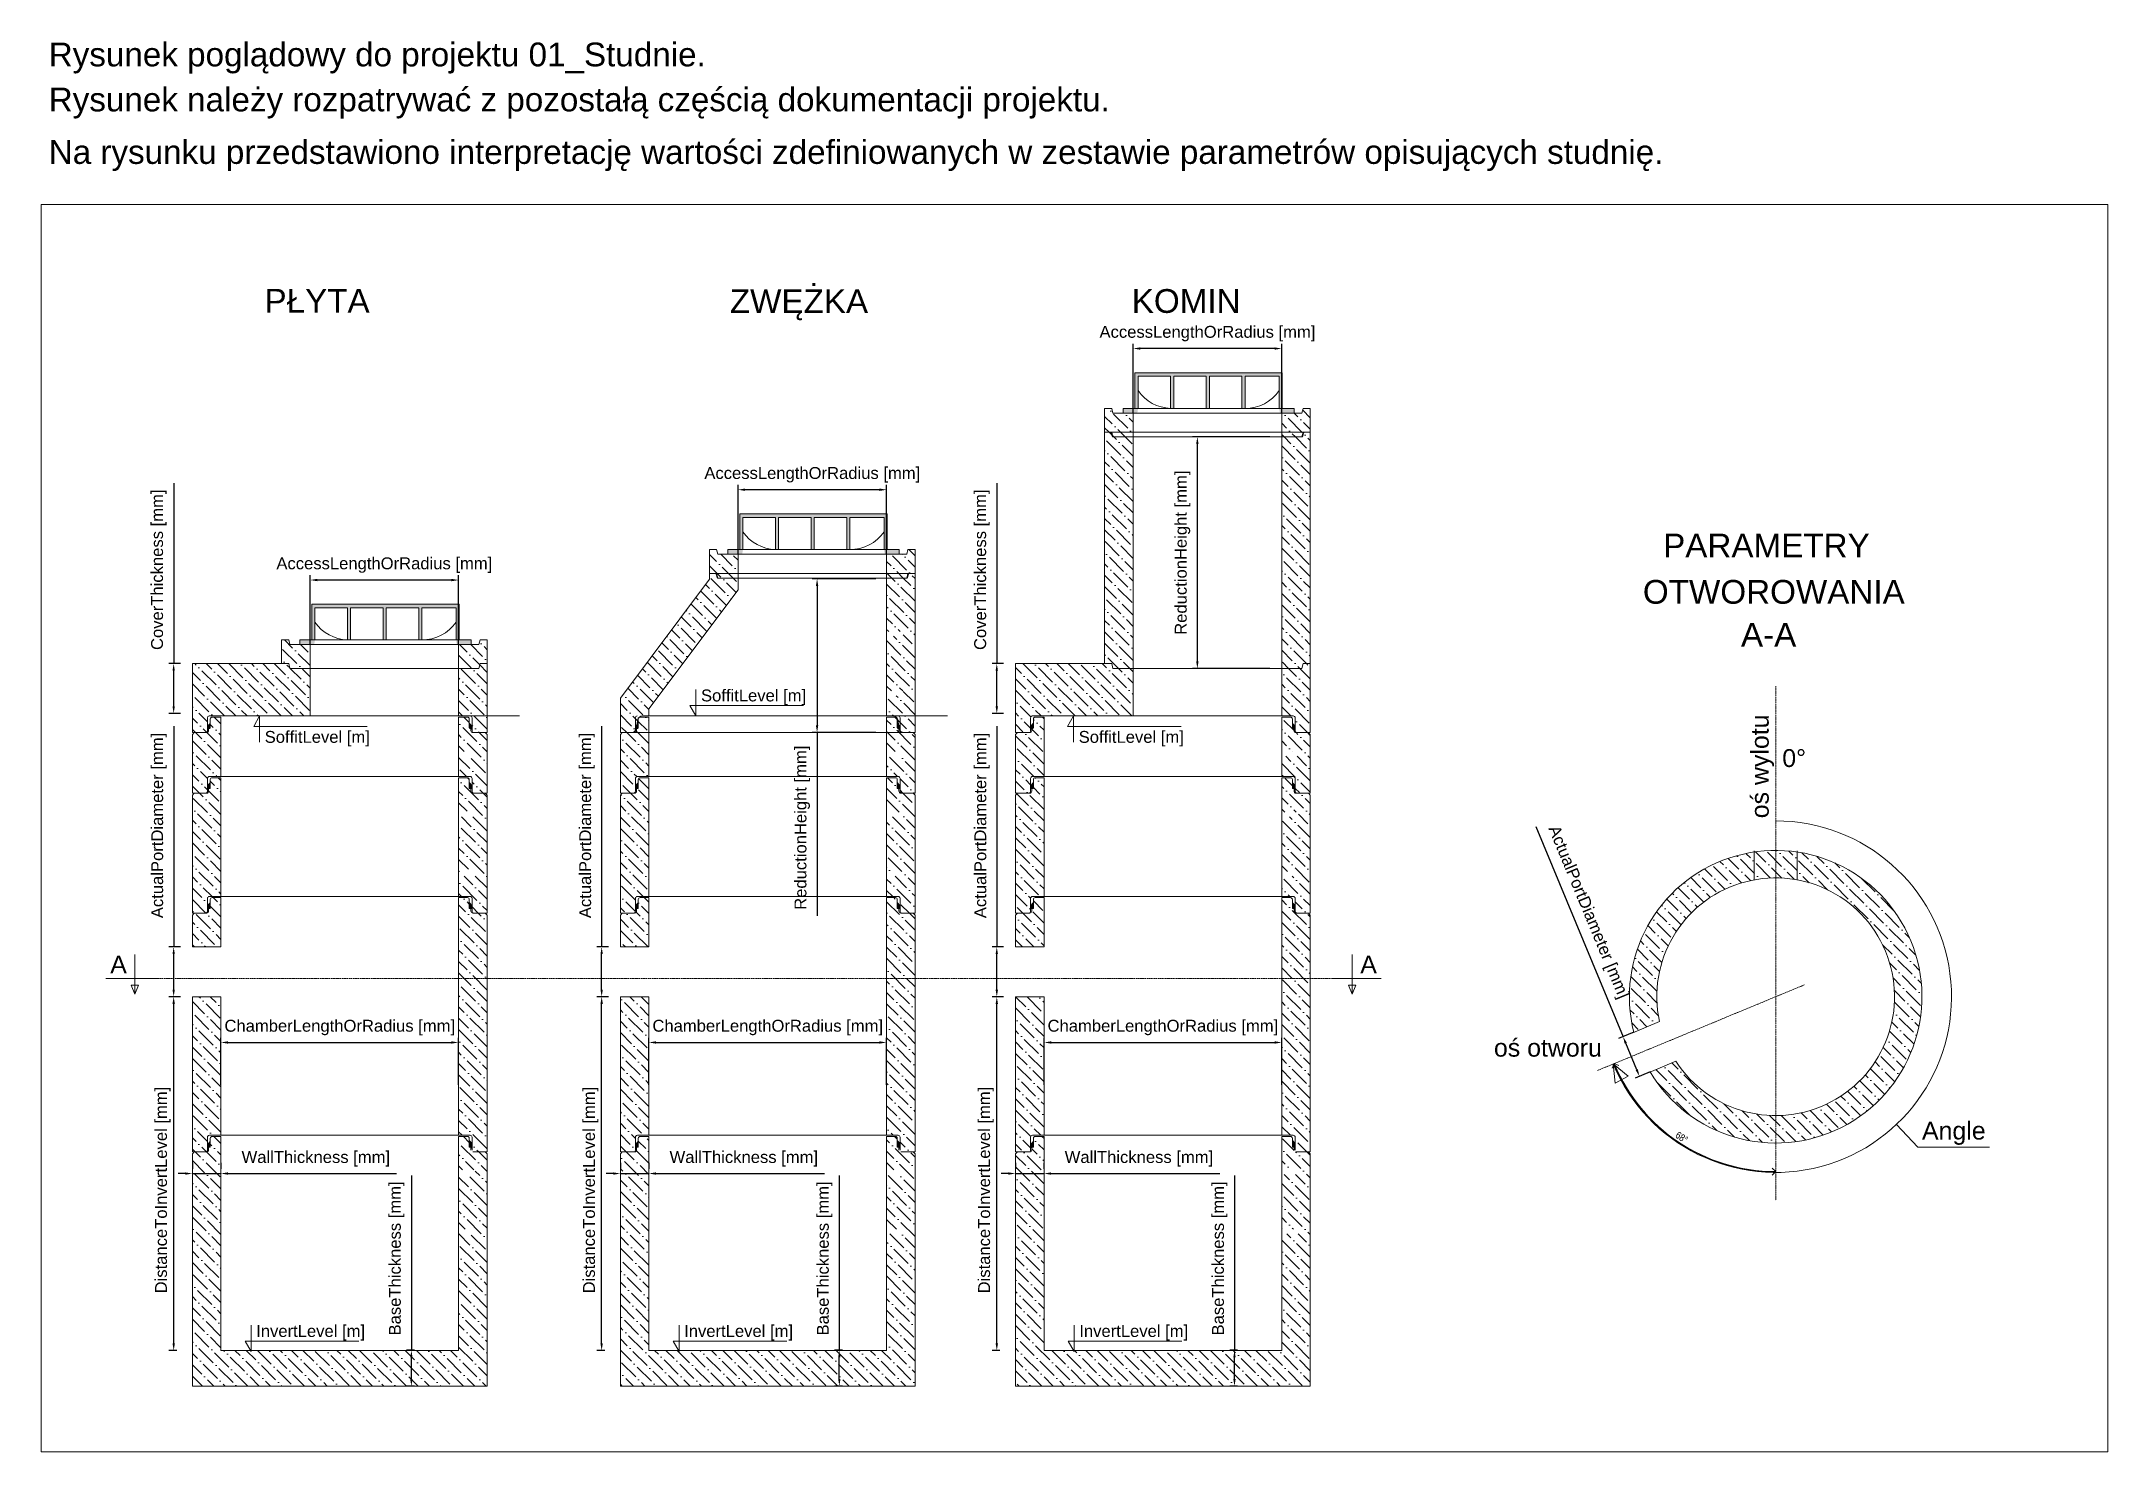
# Model space of a CAD drawing. Extents: x -36162 to -27468, y 13969 to 19902.
import ezdxf
from ezdxf.enums import TextEntityAlignment as Align

# ---------------------------------------------------------------- set-up
doc = ezdxf.new("R2010")
doc.units = 0
doc.header["$LTSCALE"] = 50
doc.header["$MEASUREMENT"] = 0
doc.linetypes.add('DASHDOT', pattern=[18.5, 12, -3, 0.5, -3])
doc.layers.get('0').update_dxf_attribs({"lineweight": 0})
doc.layers.get('DEFPOINTS').update_dxf_attribs({"lineweight": 0})
doc.layers.add('0_5', color=250, linetype='Continuous', lineweight=0)
doc.layers.add('BA_szr', color=7, linetype='Continuous', lineweight=5)
doc.styles.add('_TCW_TXTSTY_1', font='times.ttf', dxfattribs={"height": 0.15})
doc.styles.add('_TCW_TXTSTY_2', font='times.ttf', dxfattribs={"height": 1e-07})
doc.styles.add('_TCW_TXTSTY_3', font='arial.ttf', dxfattribs={"height": 50.000004})
doc.styles.add('_TCW_TXTSTY_4', font='arial.ttf', dxfattribs={"height": 50.000004})
doc.styles.add('_TCW_TXTSTY_5', font='times.ttf', dxfattribs={"height": 0.15})
doc.styles.add('_TCW_TXTSTY_6', font='arial.ttf', dxfattribs={"height": 100.000008})
doc.styles.add('BIKWYM', font='BIKROMSW.SHX', dxfattribs={"width": 0.85})
doc.styles.get("Standard").update_dxf_attribs({"font": 'arial.ttf', "height": 50.000004})
doc.dimstyles.get("Standard").update_dxf_attribs({"dimtxt": 0.18, "dimasz": 0.18, "dimexe": 0.18, "dimexo": 0.0625, "dimgap": 0.09, "dimtad": 0, "dimtih": 1, "dimtoh": 1, "dimdec": 4, "dimzin": 0, "dimdsep": 46, "dimtxsty": 'Standard', "dimcen": 0.09, "dimadec": 0, "dimazin": 0, "dimtfac": 1, "dimtdec": 4, "dimtofl": 0, "dimtmove": 0, "dimatfit": 3, "dimfxl": 1, "dimtolj": 1, "dimtzin": 0, "dimarcsym": 0})

msp = doc.modelspace()

# ---------------------------------------------------------------- texts
at = {"color": 7, "linetype": 'Continuous'}
for s, height, style, p in [('klk', 0.0000001, '_TCW_TXTSTY_2', (-33861.6, 17652.9)), ('klk', 0.0000001, '_TCW_TXTSTY_2', (-30145.1, 17652.9)), ('lkkllkkl', 0.15, '_TCW_TXTSTY_1', (-34403.2, 17295.8)), ('lkkllkkl', 0.15, '_TCW_TXTSTY_5', (-32349.3, 17295.8)), ('lkkllkkl', 0.15, '_TCW_TXTSTY_5', (-30364.5, 17295.8))]:
    msp.add_text(s, height=height, dxfattribs=dict(at, style=style)).set_placement(p, align=Align.TOP_LEFT)
at = {"layer": '0_5', "color": 7, "linetype": 'Continuous'}
for s, height, style, p in [('Rysunek poglądowy do projektu 01_Studnie. ', 100, '_TCW_TXTSTY_6', (-36131.1, 19896.9)), ('Rysunek należy rozpatrywać z pozostałą częścią dokumentacji projektu.', 100, '_TCW_TXTSTY_6', (-36131.1, 19707.5)), ('Na rysunku przedstawiono interpretację wartości zdefiniowanych w zestawie parametrów opisujących studnię. ', 100, '_TCW_TXTSTY_6', (-36131.1, 19486.6)), ('ZWĘŻKA', 100, '_TCW_TXTSTY_6', (-33265.6, 18858.8)), ('PŁYTA', 100, '_TCW_TXTSTY_6', (-35223.3, 18860.7)), ('KOMIN', 100, '_TCW_TXTSTY_6', (-31574.6, 18859.8)), ('PARAMETRY ', 100, '_TCW_TXTSTY_6', (-29338.8, 17831)), ('OTWOROWANIA', 100, '_TCW_TXTSTY_6', (-29424.1, 17636.1)), ('A-A', 100, '_TCW_TXTSTY_6', (-29011.4, 17455.7)), ('SoffitLevel [m]', 50, '_TCW_TXTSTY_4', (-33386.8, 17175.2)), ('SoffitLevel [m]', 50, '_TCW_TXTSTY_3', (-35222.5, 17000.9)), ('SoffitLevel [m]', 50, '_TCW_TXTSTY_3', (-31797.8, 17000.9)), ('0%%D', 75, '_TCW_TXTSTY_3', (-28837.6, 16924.2)), ('A', 75, '_TCW_TXTSTY_3', (-35872.3, 16056)), ('oś otworu', 75, '_TCW_TXTSTY_3', (-30050.7, 15705.7)), ('Angle', 75, '_TCW_TXTSTY_3', (-28249.8, 15356.8)), ('InvertLevel [m]', 50, '_TCW_TXTSTY_4', (-35258.2, 14501.4)), ('InvertLevel [m]', 50, '_TCW_TXTSTY_4', (-33457.6, 14501.4)), ('InvertLevel [m]', 50, '_TCW_TXTSTY_4', (-31795.1, 14501.4))]:
    msp.add_text(s, height=height, dxfattribs=dict(at, style=style)).set_placement(p, align=Align.TOP_LEFT)
at = {"layer": '0_5', "color": 7, "linetype": 'Continuous', "style": '_TCW_TXTSTY_3'}
msp.add_text('oś wylotu', height=75, rotation=90, dxfattribs=at).set_placement((-28969.7, 16633.5), align=Align.TOP_LEFT)
at = {"layer": '0_5', "color": 7, "linetype": 'Continuous', "style": '_TCW_TXTSTY_3', "text_generation_flag": 2}
msp.add_text('A', height=75, dxfattribs=at).set_placement((-30543, 16056), align=Align.TOP_LEFT)

# ---------------------------------------------------------------- blocks, each defined once
blk = doc.blocks.new('*D19')
at = {"layer": '0_5', "color": 0, "linetype": 'ByBlock', "lineweight": -2, "transparency": 16777216}
for p, q in [((-35406.6, 15512.3), (-35406.6, 15710.3)), ((-35376.6, 15690.3), (-34436.6, 15690.3)), ((-34406.6, 15512.3), (-34406.6, 15710.3))]:
    blk.add_line(p, q, dxfattribs=at)
at = {"layer": '0_5', "color": 0, "transparency": 16777216}
for points in [[(-35376.6, 15695.3), (-35376.6, 15685.3), (-35406.6, 15690.3)], [(-34436.6, 15695.3), (-34436.6, 15685.3), (-34406.6, 15690.3)]]:
    blk.add_solid(points, dxfattribs=at)
at = {"layer": 'DEFPOINTS', "color": 0, "transparency": 16777216}
for p in [(-34406.6, 15690.3), (-35406.6, 15412.3), (-34406.6, 15412.3)]:
    blk.add_point(p, dxfattribs=at)
at = {"layer": '0_5', "color": 0, "transparency": 16777216, "insert": (-34906.6, 15753.1), "char_height": 50, "attachment_point": 5}
blk.add_mtext('\\A1;ChamberLengthOrRadius [mm]', dxfattribs=at)
blk = doc.blocks.new('*D20')
at = {"layer": '0_5', "color": 0, "linetype": 'ByBlock', "lineweight": -2, "transparency": 16777216}
for p, q in [((-34605.4, 15131.1), (-34605.4, 14395.1)), ((-34592.2, 14395.1), (-34625.4, 14395.1)), ((-34605.4, 14274.7), (-34605.4, 14365.1)), ((-34592.2, 14244.7), (-34625.4, 14244.7))]:
    blk.add_line(p, q, dxfattribs=at)
at = {"layer": '0_5', "color": 0, "transparency": 16777216}
for points in [[(-34610.4, 14365.1), (-34600.4, 14365.1), (-34605.4, 14395.1)], [(-34610.4, 14274.7), (-34600.4, 14274.7), (-34605.4, 14244.7)]]:
    blk.add_solid(points, dxfattribs=at)
at = {"layer": 'DEFPOINTS', "color": 0, "transparency": 16777216}
for p in [(-34605.4, 14395.1), (-34542.2, 14395.1), (-34542.2, 14244.7)]:
    blk.add_point(p, dxfattribs=at)
at = {"layer": '0_5', "color": 0, "transparency": 16777216, "insert": (-34667.4, 14781.8), "char_height": 50, "attachment_point": 5, "rotation": 90}
blk.add_mtext('\\A1;BaseThickness [mm]', dxfattribs=at)
blk = doc.blocks.new('*D21')
at = {"layer": '0_5', "color": 0, "linetype": 'ByBlock', "lineweight": -2, "transparency": 16777216}
for p, q in [((-35556.6, 15138.8), (-35586.6, 15138.8)), ((-35526.6, 15183.2), (-35526.6, 15158.8)), ((-35526.6, 15138.8), (-35407, 15138.8)), ((-35407, 15183.2), (-35407, 15158.8)), ((-35377, 15138.8), (-34667.6, 15138.8))]:
    blk.add_line(p, q, dxfattribs=at)
at = {"layer": '0_5', "color": 0, "transparency": 16777216}
for points in [[(-35556.6, 15143.8), (-35556.6, 15133.8), (-35526.6, 15138.8)], [(-35377, 15143.8), (-35377, 15133.8), (-35407, 15138.8)]]:
    blk.add_solid(points, dxfattribs=at)
at = {"layer": 'DEFPOINTS', "color": 0, "transparency": 16777216}
for p in [(-35526.6, 15133.2), (-35407, 15138.8), (-35407, 15133.2)]:
    blk.add_point(p, dxfattribs=at)
at = {"layer": '0_5', "color": 0, "transparency": 16777216, "insert": (-35007.3, 15200.8), "char_height": 50, "attachment_point": 5}
blk.add_mtext('\\A1;WallThickness [mm]', dxfattribs=at)
blk = doc.blocks.new('*D22')
at = {"layer": '0_5', "color": 0, "linetype": 'ByBlock', "lineweight": -2, "transparency": 16777216}
for p, q in [((-35031.6, 17364), (-35031.6, 17655.8)), ((-34406.6, 17364), (-34406.6, 17655.8)), ((-34436.6, 17635.8), (-35001.6, 17635.8))]:
    blk.add_line(p, q, dxfattribs=at)
at = {"layer": '0_5', "color": 0, "transparency": 16777216}
for points in [[(-35001.6, 17640.8), (-35001.6, 17630.8), (-35031.6, 17635.8)], [(-34436.6, 17640.8), (-34436.6, 17630.8), (-34406.6, 17635.8)]]:
    blk.add_solid(points, dxfattribs=at)
at = {"layer": 'DEFPOINTS', "color": 0, "transparency": 16777216}
for p in [(-35031.6, 17635.8), (-35031.6, 17264), (-34406.6, 17264)]:
    blk.add_point(p, dxfattribs=at)
at = {"layer": '0_5', "color": 0, "transparency": 16777216, "insert": (-34719.1, 17698.6), "char_height": 50, "attachment_point": 5}
blk.add_mtext('\\A1;AccessLengthOrRadius [mm]', dxfattribs=at)
blk = doc.blocks.new('*D23')
at = {"layer": '0_5', "color": 0, "linetype": 'ByBlock', "lineweight": -2, "transparency": 16777216}
for p, q in [((-30993.5, 18237.9), (-31318.5, 18237.9)), ((-31298.5, 17294), (-31298.5, 18207.9)), ((-30993.5, 17264), (-31318.5, 17264))]:
    blk.add_line(p, q, dxfattribs=at)
at = {"layer": '0_5', "color": 0, "transparency": 16777216}
for points in [[(-31303.5, 18207.9), (-31293.5, 18207.9), (-31298.5, 18237.9)], [(-31303.5, 17294), (-31293.5, 17294), (-31298.5, 17264)]]:
    blk.add_solid(points, dxfattribs=at)
at = {"layer": 'DEFPOINTS', "color": 0, "transparency": 16777216}
for p in [(-31298.5, 18237.9), (-30943.5, 18237.9), (-30943.5, 17264)]:
    blk.add_point(p, dxfattribs=at)
at = {"layer": '0_5', "color": 0, "transparency": 16777216, "insert": (-31360.8, 17750.9), "char_height": 50, "attachment_point": 5, "rotation": 90}
blk.add_mtext('\\A1;ReductionHeight [mm]', dxfattribs=at)
blk = doc.blocks.new('*D24')
at = {"layer": '0_5', "color": 0, "linetype": 'ByBlock', "lineweight": -2, "transparency": 16777216}
for p, q in [((-32650.6, 17640.5), (-32918.4, 17640.5)), ((-32898.4, 17610.5), (-32898.4, 17024.3)), ((-32650.6, 16994.3), (-32918.4, 16994.3)), ((-32898.4, 16994.3), (-32898.4, 16223.3))]:
    blk.add_line(p, q, dxfattribs=at)
at = {"layer": '0_5', "color": 0, "transparency": 16777216}
for points in [[(-32903.4, 17610.5), (-32893.4, 17610.5), (-32898.4, 17640.5)], [(-32903.4, 17024.3), (-32893.4, 17024.3), (-32898.4, 16994.3)]]:
    blk.add_solid(points, dxfattribs=at)
at = {"layer": 'DEFPOINTS', "color": 0, "transparency": 16777216}
for p in [(-32898.4, 17640.5), (-32600.6, 17640.5), (-32600.6, 16994.3)]:
    blk.add_point(p, dxfattribs=at)
at = {"layer": '0_5', "color": 0, "transparency": 16777216, "insert": (-32960.8, 16593.8), "char_height": 50, "attachment_point": 5, "rotation": 90}
blk.add_mtext('\\A1;ReductionHeight [mm]', dxfattribs=at)
blk = doc.blocks.new('*D25')
at = {"layer": '0_5', "color": 0, "linetype": 'ByBlock', "lineweight": -2, "transparency": 16777216}
for p, q in [((-35592.2, 15882.7), (-35625.4, 15882.7)), ((-35605.4, 14424.7), (-35605.4, 15852.7)), ((-35592.2, 14394.7), (-35625.4, 14394.7))]:
    blk.add_line(p, q, dxfattribs=at)
at = {"layer": '0_5', "color": 0, "transparency": 16777216}
for points in [[(-35610.4, 15852.7), (-35600.4, 15852.7), (-35605.4, 15882.7)], [(-35610.4, 14424.7), (-35600.4, 14424.7), (-35605.4, 14394.7)]]:
    blk.add_solid(points, dxfattribs=at)
at = {"layer": 'DEFPOINTS', "color": 0, "transparency": 16777216}
for p in [(-35605.4, 15882.7), (-35542.2, 15882.7), (-35542.2, 14394.7)]:
    blk.add_point(p, dxfattribs=at)
at = {"layer": '0_5', "color": 0, "transparency": 16777216, "insert": (-35651.3, 15069.3), "char_height": 50, "attachment_point": 5, "rotation": 90}
blk.add_mtext('\\A1;DistanceToInvertLevel [mm]', dxfattribs=at)
blk = doc.blocks.new('*D26')
at = {"layer": '0_5', "color": 0, "linetype": 'ByBlock', "lineweight": -2, "transparency": 16777216}
for p, q in [((-35605.4, 17021), (-35605.4, 16092)), ((-35576.6, 16092), (-35625.4, 16092)), ((-35605.4, 15912.7), (-35605.4, 16062)), ((-35576.6, 15882.7), (-35625.4, 15882.7))]:
    blk.add_line(p, q, dxfattribs=at)
at = {"layer": '0_5', "color": 0, "transparency": 16777216}
for points in [[(-35610.4, 16062), (-35600.4, 16062), (-35605.4, 16092)], [(-35610.4, 15912.7), (-35600.4, 15912.7), (-35605.4, 15882.7)]]:
    blk.add_solid(points, dxfattribs=at)
at = {"layer": 'DEFPOINTS', "color": 0, "transparency": 16777216}
for p in [(-35605.4, 16092), (-35526.6, 16092), (-35526.6, 15882.7)]:
    blk.add_point(p, dxfattribs=at)
at = {"layer": '0_5', "color": 0, "transparency": 16777216, "insert": (-35667.4, 16603.2), "char_height": 50, "attachment_point": 5, "rotation": 90}
blk.add_mtext('\\A1;ActualPortDiameter [mm]', dxfattribs=at)
blk = doc.blocks.new('*D27')
at = {"layer": '0_5', "color": 0, "linetype": 'ByBlock', "lineweight": -2, "transparency": 16777216}
for p, q in [((-33606, 15512.3), (-33606, 15710.3)), ((-33576, 15690.3), (-32636, 15690.3)), ((-32606, 15512.3), (-32606, 15710.3))]:
    blk.add_line(p, q, dxfattribs=at)
at = {"layer": '0_5', "color": 0, "transparency": 16777216}
for points in [[(-33576, 15695.3), (-33576, 15685.3), (-33606, 15690.3)], [(-32636, 15695.3), (-32636, 15685.3), (-32606, 15690.3)]]:
    blk.add_solid(points, dxfattribs=at)
at = {"layer": 'DEFPOINTS', "color": 0, "transparency": 16777216}
for p in [(-32606, 15690.3), (-33606, 15412.3), (-32606, 15412.3)]:
    blk.add_point(p, dxfattribs=at)
at = {"layer": '0_5', "color": 0, "transparency": 16777216, "insert": (-33106, 15753.1), "char_height": 50, "attachment_point": 5}
blk.add_mtext('\\A1;ChamberLengthOrRadius [mm]', dxfattribs=at)
blk = doc.blocks.new('*D28')
at = {"layer": '0_5', "color": 0, "linetype": 'ByBlock', "lineweight": -2, "transparency": 16777216}
for p, q in [((-32804.8, 15131.1), (-32804.8, 14395.1)), ((-32791.6, 14395.1), (-32824.8, 14395.1)), ((-32804.8, 14274.7), (-32804.8, 14365.1)), ((-32791.6, 14244.7), (-32824.8, 14244.7))]:
    blk.add_line(p, q, dxfattribs=at)
at = {"layer": '0_5', "color": 0, "transparency": 16777216}
for points in [[(-32809.8, 14365.1), (-32799.8, 14365.1), (-32804.8, 14395.1)], [(-32809.8, 14274.7), (-32799.8, 14274.7), (-32804.8, 14244.7)]]:
    blk.add_solid(points, dxfattribs=at)
at = {"layer": 'DEFPOINTS', "color": 0, "transparency": 16777216}
for p in [(-32804.8, 14395.1), (-32741.6, 14395.1), (-32741.6, 14244.7)]:
    blk.add_point(p, dxfattribs=at)
at = {"layer": '0_5', "color": 0, "transparency": 16777216, "insert": (-32866.7, 14781.8), "char_height": 50, "attachment_point": 5, "rotation": 90}
blk.add_mtext('\\A1;BaseThickness [mm]', dxfattribs=at)
blk = doc.blocks.new('*D29')
at = {"layer": '0_5', "color": 0, "linetype": 'ByBlock', "lineweight": -2, "transparency": 16777216}
for p, q in [((-33756, 15138.8), (-33786, 15138.8)), ((-33726, 15183.2), (-33726, 15158.8)), ((-33726, 15138.8), (-33606.4, 15138.8)), ((-33606.4, 15183.2), (-33606.4, 15158.8)), ((-33576.4, 15138.8), (-32866.9, 15138.8))]:
    blk.add_line(p, q, dxfattribs=at)
at = {"layer": '0_5', "color": 0, "transparency": 16777216}
for points in [[(-33756, 15143.8), (-33756, 15133.8), (-33726, 15138.8)], [(-33576.4, 15143.8), (-33576.4, 15133.8), (-33606.4, 15138.8)]]:
    blk.add_solid(points, dxfattribs=at)
at = {"layer": 'DEFPOINTS', "color": 0, "transparency": 16777216}
for p in [(-33726, 15133.2), (-33606.4, 15138.8), (-33606.4, 15133.2)]:
    blk.add_point(p, dxfattribs=at)
at = {"layer": '0_5', "color": 0, "transparency": 16777216, "insert": (-33206.6, 15200.8), "char_height": 50, "attachment_point": 5}
blk.add_mtext('\\A1;WallThickness [mm]', dxfattribs=at)
blk = doc.blocks.new('*D30')
at = {"layer": '0_5', "color": 0, "linetype": 'ByBlock', "lineweight": -2, "transparency": 16777216}
for p, q in [((-33791.6, 15882.7), (-33824.8, 15882.7)), ((-33804.8, 14424.7), (-33804.8, 15852.7)), ((-33791.6, 14394.7), (-33824.8, 14394.7))]:
    blk.add_line(p, q, dxfattribs=at)
at = {"layer": '0_5', "color": 0, "transparency": 16777216}
for points in [[(-33809.8, 15852.7), (-33799.8, 15852.7), (-33804.8, 15882.7)], [(-33809.8, 14424.7), (-33799.8, 14424.7), (-33804.8, 14394.7)]]:
    blk.add_solid(points, dxfattribs=at)
at = {"layer": 'DEFPOINTS', "color": 0, "transparency": 16777216}
for p in [(-33804.8, 15882.7), (-33741.6, 15882.7), (-33741.6, 14394.7)]:
    blk.add_point(p, dxfattribs=at)
at = {"layer": '0_5', "color": 0, "transparency": 16777216, "insert": (-33850.6, 15069.3), "char_height": 50, "attachment_point": 5, "rotation": 90}
blk.add_mtext('\\A1;DistanceToInvertLevel [mm]', dxfattribs=at)
blk = doc.blocks.new('*D31')
at = {"layer": '0_5', "color": 0, "linetype": 'ByBlock', "lineweight": -2, "transparency": 16777216}
for p, q in [((-33804.8, 17021), (-33804.8, 16092)), ((-33776, 16092), (-33824.8, 16092)), ((-33804.8, 15912.7), (-33804.8, 16062)), ((-33776, 15882.7), (-33824.8, 15882.7))]:
    blk.add_line(p, q, dxfattribs=at)
at = {"layer": '0_5', "color": 0, "transparency": 16777216}
for points in [[(-33809.8, 16062), (-33799.8, 16062), (-33804.8, 16092)], [(-33809.8, 15912.7), (-33799.8, 15912.7), (-33804.8, 15882.7)]]:
    blk.add_solid(points, dxfattribs=at)
at = {"layer": 'DEFPOINTS', "color": 0, "transparency": 16777216}
for p in [(-33804.8, 16092), (-33726, 16092), (-33726, 15882.7)]:
    blk.add_point(p, dxfattribs=at)
at = {"layer": '0_5', "color": 0, "transparency": 16777216, "insert": (-33866.7, 16603.2), "char_height": 50, "attachment_point": 5, "rotation": 90}
blk.add_mtext('\\A1;ActualPortDiameter [mm]', dxfattribs=at)
blk = doc.blocks.new('*D32')
at = {"layer": '0_5', "color": 0, "linetype": 'ByBlock', "lineweight": -2, "transparency": 16777216}
for p, q in [((-31943.5, 15512.3), (-31943.5, 15710.3)), ((-31913.5, 15690.3), (-30973.5, 15690.3)), ((-30943.5, 15512.3), (-30943.5, 15710.3))]:
    blk.add_line(p, q, dxfattribs=at)
at = {"layer": '0_5', "color": 0, "transparency": 16777216}
for points in [[(-31913.5, 15695.3), (-31913.5, 15685.3), (-31943.5, 15690.3)], [(-30973.5, 15695.3), (-30973.5, 15685.3), (-30943.5, 15690.3)]]:
    blk.add_solid(points, dxfattribs=at)
at = {"layer": 'DEFPOINTS', "color": 0, "transparency": 16777216}
for p in [(-30943.5, 15690.3), (-31943.5, 15412.3), (-30943.5, 15412.3)]:
    blk.add_point(p, dxfattribs=at)
at = {"layer": '0_5', "color": 0, "transparency": 16777216, "insert": (-31443.5, 15753.1), "char_height": 50, "attachment_point": 5}
blk.add_mtext('\\A1;ChamberLengthOrRadius [mm]', dxfattribs=at)
blk = doc.blocks.new('*D33')
at = {"layer": '0_5', "color": 0, "linetype": 'ByBlock', "lineweight": -2, "transparency": 16777216}
for p, q in [((-31142.3, 15131.1), (-31142.3, 14395.1)), ((-31129.1, 14395.1), (-31162.3, 14395.1)), ((-31142.3, 14274.7), (-31142.3, 14365.1)), ((-31129.1, 14244.7), (-31162.3, 14244.7))]:
    blk.add_line(p, q, dxfattribs=at)
at = {"layer": '0_5', "color": 0, "transparency": 16777216}
for points in [[(-31147.3, 14365.1), (-31137.3, 14365.1), (-31142.3, 14395.1)], [(-31147.3, 14274.7), (-31137.3, 14274.7), (-31142.3, 14244.7)]]:
    blk.add_solid(points, dxfattribs=at)
at = {"layer": 'DEFPOINTS', "color": 0, "transparency": 16777216}
for p in [(-31142.3, 14395.1), (-31079.1, 14395.1), (-31079.1, 14244.7)]:
    blk.add_point(p, dxfattribs=at)
at = {"layer": '0_5', "color": 0, "transparency": 16777216, "insert": (-31204.2, 14781.8), "char_height": 50, "attachment_point": 5, "rotation": 90}
blk.add_mtext('\\A1;BaseThickness [mm]', dxfattribs=at)
blk = doc.blocks.new('*D34')
at = {"layer": '0_5', "color": 0, "linetype": 'ByBlock', "lineweight": -2, "transparency": 16777216}
for p, q in [((-32093.5, 15138.8), (-32123.5, 15138.8)), ((-32063.5, 15183.2), (-32063.5, 15158.8)), ((-32063.5, 15138.8), (-31943.9, 15138.8)), ((-31943.9, 15183.2), (-31943.9, 15158.8)), ((-31913.9, 15138.8), (-31204.5, 15138.8))]:
    blk.add_line(p, q, dxfattribs=at)
at = {"layer": '0_5', "color": 0, "transparency": 16777216}
for points in [[(-32093.5, 15143.8), (-32093.5, 15133.8), (-32063.5, 15138.8)], [(-31913.9, 15143.8), (-31913.9, 15133.8), (-31943.9, 15138.8)]]:
    blk.add_solid(points, dxfattribs=at)
at = {"layer": 'DEFPOINTS', "color": 0, "transparency": 16777216}
for p in [(-32063.5, 15133.2), (-31943.9, 15138.8), (-31943.9, 15133.2)]:
    blk.add_point(p, dxfattribs=at)
at = {"layer": '0_5', "color": 0, "transparency": 16777216, "insert": (-31544.2, 15200.8), "char_height": 50, "attachment_point": 5}
blk.add_mtext('\\A1;WallThickness [mm]', dxfattribs=at)
blk = doc.blocks.new('*D35')
at = {"layer": '0_5', "color": 0, "linetype": 'ByBlock', "lineweight": -2, "transparency": 16777216}
for p, q in [((-32129.1, 15882.7), (-32162.3, 15882.7)), ((-32142.3, 14424.7), (-32142.3, 15852.7)), ((-32129.1, 14394.7), (-32162.3, 14394.7))]:
    blk.add_line(p, q, dxfattribs=at)
at = {"layer": '0_5', "color": 0, "transparency": 16777216}
for points in [[(-32147.3, 15852.7), (-32137.3, 15852.7), (-32142.3, 15882.7)], [(-32147.3, 14424.7), (-32137.3, 14424.7), (-32142.3, 14394.7)]]:
    blk.add_solid(points, dxfattribs=at)
at = {"layer": 'DEFPOINTS', "color": 0, "transparency": 16777216}
for p in [(-32142.3, 15882.7), (-32079.1, 15882.7), (-32079.1, 14394.7)]:
    blk.add_point(p, dxfattribs=at)
at = {"layer": '0_5', "color": 0, "transparency": 16777216, "insert": (-32188.2, 15069.3), "char_height": 50, "attachment_point": 5, "rotation": 90}
blk.add_mtext('\\A1;DistanceToInvertLevel [mm]', dxfattribs=at)
blk = doc.blocks.new('*D36')
at = {"layer": '0_5', "color": 0, "linetype": 'ByBlock', "lineweight": -2, "transparency": 16777216}
for p, q in [((-32142.3, 17021), (-32142.3, 16092)), ((-32113.5, 16092), (-32162.3, 16092)), ((-32142.3, 15912.7), (-32142.3, 16062)), ((-32113.5, 15882.7), (-32162.3, 15882.7))]:
    blk.add_line(p, q, dxfattribs=at)
at = {"layer": '0_5', "color": 0, "transparency": 16777216}
for points in [[(-32147.3, 16062), (-32137.3, 16062), (-32142.3, 16092)], [(-32147.3, 15912.7), (-32137.3, 15912.7), (-32142.3, 15882.7)]]:
    blk.add_solid(points, dxfattribs=at)
at = {"layer": 'DEFPOINTS', "color": 0, "transparency": 16777216}
for p in [(-32142.3, 16092), (-32063.5, 16092), (-32063.5, 15882.7)]:
    blk.add_point(p, dxfattribs=at)
at = {"layer": '0_5', "color": 0, "transparency": 16777216, "insert": (-32204.2, 16603.2), "char_height": 50, "attachment_point": 5, "rotation": 90}
blk.add_mtext('\\A1;ActualPortDiameter [mm]', dxfattribs=at)
blk = doc.blocks.new('*D42')
at = {"layer": '0_5', "color": 0, "linetype": 'ByBlock', "lineweight": -2, "transparency": 16777216}
for p, q in [((-31568.5, 18337.9), (-31568.5, 18629.7)), ((-30973.5, 18609.7), (-31538.5, 18609.7)), ((-30943.5, 18337.9), (-30943.5, 18629.7)), ((-29873.9, 16599.3), (-29507.4, 15714.5)), ((-29462.3, 15733.2), (-29525.9, 15706.9)), ((-29449.8, 15575.3), (-29495.9, 15686.8)), ((-29393.2, 15566.3), (-29456.8, 15540))]:
    blk.add_line(p, q, dxfattribs=at)
at = {"layer": '0_5', "color": 0, "transparency": 16777216}
for points in [[(-31538.5, 18614.7), (-31538.5, 18604.7), (-31568.5, 18609.7)], [(-30973.5, 18614.7), (-30973.5, 18604.7), (-30943.5, 18609.7)], [(-29491.3, 15688.7), (-29500.6, 15684.9), (-29507.4, 15714.5)], [(-29445.1, 15577.2), (-29454.4, 15573.4), (-29438.3, 15547.6)]]:
    blk.add_solid(points, dxfattribs=at)
at = {"layer": 'DEFPOINTS', "color": 0, "transparency": 16777216}
for p in [(-31568.5, 18609.7), (-31568.5, 18237.9), (-30943.5, 18237.9), (-29416.1, 15752.3), (-29507.4, 15714.5), (-29347, 15585.4)]:
    blk.add_point(p, dxfattribs=at)
at = {"layer": '0_5', "color": 0, "transparency": 16777216, "insert": (-31256, 18672.5), "char_height": 50, "attachment_point": 5}
blk.add_mtext('\\A1;AccessLengthOrRadius [mm]', dxfattribs=at)
at = {"layer": '0_5', "color": 0, "transparency": 16777216, "insert": (-29656.8, 16236.9), "char_height": 50, "attachment_point": 5, "rotation": 292.5}
blk.add_mtext('\\A1;ActualPortDiameter [mm]', dxfattribs=at)
blk = doc.blocks.new('WYM-ST3')
for q in [(-7.5, 7.5), (-7.5, -7.5), (-3.75, 0)]:
    blk.add_line((0, 0), q)
blk = doc.blocks.new('*D41')
at = {"linetype": 'ByBlock', "lineweight": -2, "transparency": 16777216}
blk.add_arc((-28865.3, 15882.7), 735.8, 202.65574, 269.84426, dxfattribs=at)
at = {"layer": '0_5', "color": 0, "linetype": 'ByBlock', "lineweight": -2, "transparency": 16777216}
for p, q in [((-33231, 17744), (-33231, 18035.8)), ((-32636, 18015.8), (-33201, 18015.8)), ((-32606, 17744), (-32606, 18035.8))]:
    blk.add_line(p, q, dxfattribs=at)
at = {"layer": '0_5', "color": 0, "transparency": 16777216}
for points in [[(-33201, 18020.8), (-33201, 18010.8), (-33231, 18015.8)], [(-32636, 18020.8), (-32636, 18010.8), (-32606, 18015.8)]]:
    blk.add_solid(points, dxfattribs=at)
at = {"layer": 'DEFPOINTS', "color": 0, "transparency": 16777216}
for p in [(-33231, 18015.8), (-33231, 17644), (-32606, 17644), (-28865.3, 16739.4), (-28743.6, 15933.1), (-29561.9, 15594.2), (-29385.6, 15362.4), (-28865.3, 15026.7)]:
    blk.add_point(p, dxfattribs=at)
at = {"lineweight": -2, "transparency": 16777216, "xscale": 2, "yscale": 2, "zscale": 2}
for p, rotation in [((-29545.1, 15601.1), 112.5778683454403), ((-28865.3, 15146.9), 359.9221316545593)]:
    blk.add_blockref('WYM-ST3', p, dxfattribs=dict(at, rotation=rotation))
at = {"color": 7, "transparency": 16777216, "insert": (-29260.8, 15290.9), "char_height": 30, "attachment_point": 5, "rotation": 326.25, "style": 'BIKWYM'}
blk.add_mtext('\\A1;68°', dxfattribs=at)
at = {"layer": '0_5', "color": 0, "transparency": 16777216, "insert": (-32918.5, 18078.6), "char_height": 50, "attachment_point": 5}
blk.add_mtext('\\A1;AccessLengthOrRadius [mm]', dxfattribs=at)
blk = doc.blocks.new('*D43')
at = {"layer": '0_5', "color": 0, "linetype": 'ByBlock', "lineweight": -2, "transparency": 16777216}
for p, q in [((-35605.4, 18042.7), (-35605.4, 17284)), ((-35576.6, 17284), (-35625.4, 17284)), ((-35605.4, 17104.7), (-35605.4, 17254)), ((-35576.6, 17074.7), (-35625.4, 17074.7))]:
    blk.add_line(p, q, dxfattribs=at)
at = {"layer": '0_5', "color": 0, "transparency": 16777216}
for points in [[(-35610.4, 17254), (-35600.4, 17254), (-35605.4, 17284)], [(-35610.4, 17104.7), (-35600.4, 17104.7), (-35605.4, 17074.7)]]:
    blk.add_solid(points, dxfattribs=at)
at = {"layer": 'DEFPOINTS', "color": 0, "transparency": 16777216}
for p in [(-35605.4, 17284), (-35526.6, 17284), (-35526.6, 17074.7)]:
    blk.add_point(p, dxfattribs=at)
at = {"layer": '0_5', "color": 0, "transparency": 16777216, "insert": (-35667.8, 17679), "char_height": 50, "attachment_point": 5, "rotation": 90}
blk.add_mtext('\\A1;CoverThickness [mm]', dxfattribs=at)
blk = doc.blocks.new('*D44')
at = {"layer": '0_5', "color": 0, "linetype": 'ByBlock', "lineweight": -2, "transparency": 16777216}
for p, q in [((-32142.3, 18042.7), (-32142.3, 17284)), ((-32113.5, 17284), (-32162.3, 17284)), ((-32142.3, 17104.7), (-32142.3, 17254)), ((-32113.5, 17074.7), (-32162.3, 17074.7))]:
    blk.add_line(p, q, dxfattribs=at)
at = {"layer": '0_5', "color": 0, "transparency": 16777216}
for points in [[(-32147.3, 17254), (-32137.3, 17254), (-32142.3, 17284)], [(-32147.3, 17104.7), (-32137.3, 17104.7), (-32142.3, 17074.7)]]:
    blk.add_solid(points, dxfattribs=at)
at = {"layer": 'DEFPOINTS', "color": 0, "transparency": 16777216}
for p in [(-32142.3, 17284), (-32063.5, 17284), (-32063.5, 17074.7)]:
    blk.add_point(p, dxfattribs=at)
at = {"layer": '0_5', "color": 0, "transparency": 16777216, "insert": (-32204.7, 17679), "char_height": 50, "attachment_point": 5, "rotation": 90}
blk.add_mtext('\\A1;CoverThickness [mm]', dxfattribs=at)

# ---------------------------------------------------------------- dimensions: what is measured, and where the dimension line sits
at = {"layer": '0_5', "color": 7}
for base, p1, p2, angle, text, override, picture, middle in [((-29507.4, 15714.5), (-29347, 15585.4), (-29416.1, 15752.3), 112.5, 'ActualPortDiameter [mm]', {"dimtxt": 50.000004, "dimasz": 30, "dimexe": 20, "dimexo": 50, "dimgap": 30, "dimtad": 1, "dimtih": 0, "dimtoh": 0, "dimdec": 0, "dimrnd": 1e-07, "dimzin": 12, "dimcen": 2.5, "dimtfac": 30, "dimtix": 1, "dimtofl": 1, "dimtmove": 1}, '*D42', (-29695.5, 16220.9)), ((-35605.4, 17284), (-35526.6, 17074.7), (-35526.6, 17284), 90, 'CoverThickness [mm]', {"dimtxt": 50.000004, "dimasz": 30, "dimexe": 20, "dimexo": 50, "dimgap": 30, "dimtad": 1, "dimtih": 0, "dimtoh": 0, "dimdec": 0, "dimrnd": 1e-07, "dimzin": 12, "dimcen": 2.5, "dimtfac": 30, "dimtix": 1, "dimtofl": 1, "dimtmove": 1}, '*D43', (-35605.4, 17679)), ((-32142.3, 17284), (-32063.5, 17074.7), (-32063.5, 17284), 90, 'CoverThickness [mm]', {"dimtxt": 50.000004, "dimasz": 30, "dimexe": 20, "dimexo": 50, "dimgap": 30, "dimtad": 1, "dimtih": 0, "dimtoh": 0, "dimdec": 0, "dimrnd": 1e-07, "dimzin": 12, "dimcen": 2.5, "dimtfac": 30, "dimtix": 1, "dimtofl": 1, "dimtmove": 1}, '*D44', (-32142.3, 17679)), ((-32898.4, 17640.5), (-32600.6, 16994.3), (-32600.6, 17640.5), 90, 'ReductionHeight [mm]', {"dimtxt": 50.000004, "dimasz": 30, "dimexe": 20, "dimexo": 50, "dimgap": 30, "dimtad": 1, "dimtih": 0, "dimtoh": 0, "dimdec": 0, "dimrnd": 1e-07, "dimzin": 12, "dimtix": 1, "dimtofl": 1}, '*D24', (-32898.4, 16593.8)), ((-35605.4, 16092), (-35526.6, 15882.7), (-35526.6, 16092), 90, 'ActualPortDiameter [mm]', {"dimtxt": 50.000004, "dimasz": 30, "dimexe": 20, "dimexo": 50, "dimgap": 30, "dimtad": 1, "dimtih": 0, "dimtoh": 0, "dimdec": 0, "dimrnd": 1e-07, "dimzin": 12, "dimcen": 2.5, "dimtfac": 30, "dimtix": 1, "dimtofl": 1, "dimtmove": 1}, '*D26', (-35605.4, 16603.2)), ((-33804.8, 16092), (-33726, 15882.7), (-33726, 16092), 90, 'ActualPortDiameter [mm]', {"dimtxt": 50.000004, "dimasz": 30, "dimexe": 20, "dimexo": 50, "dimgap": 30, "dimtad": 1, "dimtih": 0, "dimtoh": 0, "dimdec": 0, "dimrnd": 1e-07, "dimzin": 12, "dimcen": 2.5, "dimtfac": 30, "dimtix": 1, "dimtofl": 1, "dimtmove": 1}, '*D31', (-33804.8, 16603.2)), ((-32142.3, 16092), (-32063.5, 15882.7), (-32063.5, 16092), 90, 'ActualPortDiameter [mm]', {"dimtxt": 50.000004, "dimasz": 30, "dimexe": 20, "dimexo": 50, "dimgap": 30, "dimtad": 1, "dimtih": 0, "dimtoh": 0, "dimdec": 0, "dimrnd": 1e-07, "dimzin": 12, "dimcen": 2.5, "dimtfac": 30, "dimtix": 1, "dimtofl": 1, "dimtmove": 1}, '*D36', (-32142.3, 16603.2)), ((-35605.4, 15882.7), (-35542.2, 14394.7), (-35542.2, 15882.7), 90, 'DistanceToInvertLevel [mm]', {"dimtxt": 50.000004, "dimasz": 30, "dimexe": 20, "dimexo": 50, "dimgap": 30, "dimtad": 1, "dimtih": 0, "dimtoh": 0, "dimdec": 0, "dimrnd": 1e-07, "dimzin": 12, "dimcen": 2.5, "dimtfac": 30, "dimtix": 1, "dimtofl": 1, "dimtmove": 1}, '*D25', (-35589.3, 15069.3)), ((-34406.6, 15690.3), (-35406.6, 15412.3), (-34406.6, 15412.3), 0, 'ChamberLengthOrRadius [mm]', {"dimtxt": 50.000004, "dimasz": 30, "dimexe": 20, "dimexo": 100, "dimgap": 30, "dimtad": 1, "dimtih": 0, "dimtoh": 0, "dimdec": 0, "dimrnd": 1e-07, "dimzin": 12, "dimcen": 2.5, "dimtfac": 30, "dimtofl": 1}, '*D19', (-34906.6, 15690.3)), ((-33804.8, 15882.7), (-33741.6, 14394.7), (-33741.6, 15882.7), 90, 'DistanceToInvertLevel [mm]', {"dimtxt": 50.000004, "dimasz": 30, "dimexe": 20, "dimexo": 50, "dimgap": 30, "dimtad": 1, "dimtih": 0, "dimtoh": 0, "dimdec": 0, "dimrnd": 1e-07, "dimzin": 12, "dimcen": 2.5, "dimtfac": 30, "dimtix": 1, "dimtofl": 1, "dimtmove": 1}, '*D30', (-33788.7, 15069.3)), ((-32606, 15690.3), (-33606, 15412.3), (-32606, 15412.3), 0, 'ChamberLengthOrRadius [mm]', {"dimtxt": 50.000004, "dimasz": 30, "dimexe": 20, "dimexo": 100, "dimgap": 30, "dimtad": 1, "dimtih": 0, "dimtoh": 0, "dimdec": 0, "dimrnd": 1e-07, "dimzin": 12, "dimcen": 2.5, "dimtfac": 30, "dimtofl": 1}, '*D27', (-33106, 15690.3)), ((-32142.3, 15882.7), (-32079.1, 14394.7), (-32079.1, 15882.7), 90, 'DistanceToInvertLevel [mm]', {"dimtxt": 50.000004, "dimasz": 30, "dimexe": 20, "dimexo": 50, "dimgap": 30, "dimtad": 1, "dimtih": 0, "dimtoh": 0, "dimdec": 0, "dimrnd": 1e-07, "dimzin": 12, "dimcen": 2.5, "dimtfac": 30, "dimtix": 1, "dimtofl": 1, "dimtmove": 1}, '*D35', (-32126.2, 15069.3)), ((-30943.5, 15690.3), (-31943.5, 15412.3), (-30943.5, 15412.3), 0, 'ChamberLengthOrRadius [mm]', {"dimtxt": 50.000004, "dimasz": 30, "dimexe": 20, "dimexo": 100, "dimgap": 30, "dimtad": 1, "dimtih": 0, "dimtoh": 0, "dimdec": 0, "dimrnd": 1e-07, "dimzin": 12, "dimcen": 2.5, "dimtfac": 30, "dimtofl": 1}, '*D32', (-31443.5, 15690.3)), ((-34605.4, 14395.1), (-34542.2, 14244.7), (-34542.2, 14395.1), 90, 'BaseThickness [mm]', {"dimtxt": 50.000004, "dimasz": 30, "dimexe": 20, "dimexo": 50, "dimgap": 30, "dimtad": 1, "dimtih": 0, "dimtoh": 0, "dimdec": 0, "dimrnd": 1e-07, "dimzin": 12, "dimcen": 2.5, "dimtfac": 30, "dimtix": 1, "dimtofl": 1, "dimtmove": 1}, '*D20', (-34589.3, 14781.8)), ((-32804.8, 14395.1), (-32741.6, 14244.7), (-32741.6, 14395.1), 90, 'BaseThickness [mm]', {"dimtxt": 50.000004, "dimasz": 30, "dimexe": 20, "dimexo": 50, "dimgap": 30, "dimtad": 1, "dimtih": 0, "dimtoh": 0, "dimdec": 0, "dimrnd": 1e-07, "dimzin": 12, "dimcen": 2.5, "dimtfac": 30, "dimtix": 1, "dimtofl": 1, "dimtmove": 1}, '*D28', (-32788.7, 14781.8)), ((-31142.3, 14395.1), (-31079.1, 14244.7), (-31079.1, 14395.1), 90, 'BaseThickness [mm]', {"dimtxt": 50.000004, "dimasz": 30, "dimexe": 20, "dimexo": 50, "dimgap": 30, "dimtad": 1, "dimtih": 0, "dimtoh": 0, "dimdec": 0, "dimrnd": 1e-07, "dimzin": 12, "dimcen": 2.5, "dimtfac": 30, "dimtix": 1, "dimtofl": 1, "dimtmove": 1}, '*D33', (-31126.2, 14781.8))]:
    dim = msp.add_linear_dim(base=base, p1=p1, p2=p2, angle=angle, text=text, dimstyle='Standard', override=override, dxfattribs=at)
    dim.commit()
    dim.dimension.update_dxf_attribs({"geometry": picture, "text_midpoint": middle, "dimtype": 161})
for base, p1, p2, picture, middle in [((-31568.5, 18609.7), (-30943.5, 18237.9), (-31568.5, 18237.9), '*D42', (-31256, 18609.7)), ((-33231, 18015.8), (-32606, 17644), (-33231, 17644), '*D41', (-32918.5, 18015.8)), ((-35031.6, 17635.8), (-34406.6, 17264), (-35031.6, 17264), '*D22', (-34719.1, 17635.8))]:
    dim = msp.add_linear_dim(base=base, p1=p1, p2=p2, text='AccessLengthOrRadius [mm]', dimstyle='Standard', override={"dimtxt": 50.000004, "dimasz": 30, "dimexe": 20, "dimexo": 100, "dimgap": 30, "dimtad": 1, "dimtih": 0, "dimtoh": 0, "dimdec": 0, "dimrnd": 1e-07, "dimzin": 12, "dimtofl": 1}, dxfattribs=at)
    dim.commit()
    dim.dimension.update_dxf_attribs({"geometry": picture, "text_midpoint": middle, "dimtype": 160})
for p1, p2, distance, text, override, picture, middle in [((-30943.5, 17264), (-30943.5, 18237.9), 354.9, 'ReductionHeight [mm]', {"dimtxt": 50.000004, "dimasz": 30, "dimexe": 20, "dimexo": 50, "dimgap": 30, "dimtad": 1, "dimtih": 0, "dimtoh": 0, "dimdec": 0, "dimrnd": 1e-07, "dimzin": 12, "dimtix": 1, "dimtofl": 1}, '*D23', (-31360.8, 17750.9)), ((-35526.6, 15133.2), (-35407, 15133.2), 5.6, 'WallThickness [mm]', {"dimtxt": 50.000004, "dimasz": 30, "dimexe": 20, "dimexo": 50, "dimgap": 30, "dimtad": 1, "dimtih": 0, "dimtoh": 0, "dimdec": 0, "dimrnd": 1e-07, "dimzin": 12, "dimcen": 2.5, "dimtfac": 30, "dimtofl": 1}, '*D21', (-35007.3, 15200.8)), ((-33726, 15133.2), (-33606.4, 15133.2), 5.6, 'WallThickness [mm]', {"dimtxt": 50.000004, "dimasz": 30, "dimexe": 20, "dimexo": 50, "dimgap": 30, "dimtad": 1, "dimtih": 0, "dimtoh": 0, "dimdec": 0, "dimrnd": 1e-07, "dimzin": 12, "dimcen": 2.5, "dimtfac": 30, "dimtofl": 1}, '*D29', (-33206.6, 15200.8)), ((-32063.5, 15133.2), (-31943.9, 15133.2), 5.6, 'WallThickness [mm]', {"dimtxt": 50.000004, "dimasz": 30, "dimexe": 20, "dimexo": 50, "dimgap": 30, "dimtad": 1, "dimtih": 0, "dimtoh": 0, "dimdec": 0, "dimrnd": 1e-07, "dimzin": 12, "dimcen": 2.5, "dimtfac": 30, "dimtofl": 1}, '*D34', (-31544.2, 15200.8))]:
    dim = msp.add_aligned_dim(p1=p1, p2=p2, distance=distance, text=text, dimstyle='Standard', override=override, dxfattribs=at)
    dim.commit()
    dim.dimension.update_dxf_attribs({"geometry": picture, "text_midpoint": middle})

# ---------------------------------------------------------------- hatches: boundary and pattern name
h = msp.add_hatch()
h.set_pattern_fill('ANSI36', scale=270, angle=90)
h.paths.add_polyline_path([(-28955.6, 16374.5), (-28955.6, 16491.5, 0.44325), (-29462.3, 15733.2), (-29354.2, 15778, -0.422849)])
h = msp.add_hatch()
h.set_pattern_fill('ANSI36', scale=270, angle=90)
h.paths.add_polyline_path([(-28775, 16491.5), (-28775, 16374.5, -0.913062), (-28865.3, 15382.7), (-28865.3, 15267.3, 0.928937)])
h.paths.add_polyline_path([(-29285.1, 15611.1), (-29393.2, 15566.3, 0.263561), (-28865.3, 15267.3), (-28865.3, 15382.7, -0.254395)])
h = msp.add_hatch()
h.set_pattern_fill('ANSI36', scale=270, angle=90)
h.paths.add_polyline_path([(-28865.3, 16498.2, 0.03684), (-28955.6, 16491.5), (-28955.6, 16374.5, -0.045444), (-28865.3, 16382.7)])
h.paths.add_polyline_path([(-28775, 16491.5, 0.03684), (-28865.3, 16498.2), (-28865.3, 16382.7, -0.045444), (-28775, 16374.5)])
at = {"layer": '0_5', "linetype": 'Continuous', "lineweight": 0}
h = msp.add_hatch(dxfattribs=at)
h.set_pattern_fill('ANSI36', angle=90, style=0)
h.paths.add_polyline_path([(-31547.9, 18493.2), (-31411, 18493.2), (-31411, 18357.9), (-31397.9, 18357.9), (-31397.9, 18493.2), (-31261, 18493.2), (-31261, 18357.9), (-31247.9, 18357.9), (-31247.9, 18493.2), (-31111, 18493.2), (-31111, 18357.9), (-31097.9, 18357.9), (-31097.9, 18493.2), (-30954.1, 18493.2), (-30954.1, 18357.9), (-30941, 18357.9), (-30941, 18507.9), (-31561, 18507.9), (-31561, 18357.9), (-31547.9, 18357.9)])
h = msp.add_hatch(dxfattribs=at)
h.set_pattern_fill('ANSI36', angle=90, style=0)
h.paths.add_polyline_path([(-31547.9, 18357.9), (-31611, 18357.9), (-31611, 18337.9), (-31551, 18337.9)])
h.paths.add_polyline_path([(-30891, 18357.9), (-30954.1, 18357.9), (-30951, 18337.9), (-30891, 18337.9)])
h = msp.add_hatch(dxfattribs=at)
h.set_pattern_fill('ANSI36', angle=90, style=0)
h.paths.add_polyline_path([(-31547.9, 18357.9), (-31611, 18357.9), (-31611, 18337.9), (-31551, 18337.9)])
h.paths.add_polyline_path([(-30891, 18357.9), (-30954.1, 18357.9), (-30951, 18337.9), (-30891, 18337.9)])
h = msp.add_hatch(dxfattribs=at)
h.set_pattern_fill('ANSI36', angle=90, style=0)
h.paths.add_polyline_path([(-33210.4, 17899.3), (-33073.5, 17899.3), (-33073.5, 17764), (-33060.4, 17764), (-33060.4, 17899.3), (-32923.5, 17899.3), (-32923.5, 17764), (-32910.4, 17764), (-32910.4, 17899.3), (-32773.5, 17899.3), (-32773.5, 17764), (-32760.4, 17764), (-32760.4, 17899.3), (-32616.6, 17899.3), (-32616.6, 17764), (-32603.5, 17764), (-32603.5, 17914), (-33223.5, 17914), (-33223.5, 17764), (-33210.4, 17764)])
h = msp.add_hatch(dxfattribs=at)
h.set_pattern_fill('ANSI36', angle=90, style=0)
h.paths.add_polyline_path([(-33210.4, 17764), (-33273.5, 17764), (-33273.5, 17744), (-33213.5, 17744)])
h.paths.add_polyline_path([(-32553.5, 17764), (-32616.6, 17764), (-32613.5, 17744), (-32553.5, 17744)])
h = msp.add_hatch(dxfattribs=at)
h.set_pattern_fill('ANSI36', angle=90, style=0)
h.paths.add_polyline_path([(-33210.4, 17764), (-33273.5, 17764), (-33273.5, 17744), (-33213.5, 17744)])
h.paths.add_polyline_path([(-32553.5, 17764), (-32616.6, 17764), (-32613.5, 17744), (-32553.5, 17744)])
h = msp.add_hatch(dxfattribs=at)
h.set_pattern_fill('ANSI36', angle=90, style=0)
h.paths.add_polyline_path([(-35011.1, 17519.3), (-34874.1, 17519.3), (-34874.1, 17384), (-34861.1, 17384), (-34861.1, 17519.3), (-34724.1, 17519.3), (-34724.1, 17384), (-34711.1, 17384), (-34711.1, 17519.3), (-34574.1, 17519.3), (-34574.1, 17384), (-34561.1, 17384), (-34561.1, 17519.3), (-34417.2, 17519.3), (-34417.2, 17384), (-34404.1, 17384), (-34404.1, 17534), (-35024.1, 17534), (-35024.1, 17384), (-35011.1, 17384)])
h = msp.add_hatch(dxfattribs=at)
h.set_pattern_fill('ANSI36', angle=90, style=0)
h.paths.add_polyline_path([(-35011.1, 17384), (-35074.1, 17384), (-35074.1, 17364), (-35014.1, 17364)])
h.paths.add_polyline_path([(-34354.1, 17384), (-34417.2, 17384), (-34414.1, 17364), (-34354.1, 17364)])
h = msp.add_hatch(dxfattribs=at)
h.set_pattern_fill('ANSI36', angle=90, style=0)
h.paths.add_polyline_path([(-35463.1, 17024), (-35451.6, 17036.7), (-35451.6, 17027.5), (-35451.6, 17009), (-35458.6, 17009), (-35458.6, 17003), (-35463.1, 17009)])
h = msp.add_hatch(dxfattribs=at)
h.set_pattern_fill('ANSI36', angle=90, style=0)
h.paths.add_polyline_path([(-34350.1, 17024), (-34361.6, 17036.7), (-34361.6, 17027.5), (-34361.6, 17009), (-34354.6, 17009), (-34354.6, 17003), (-34350.1, 17009)])
h = msp.add_hatch(dxfattribs=at)
h.set_pattern_fill('ANSI36', angle=90, style=0)
h.paths.add_polyline_path([(-33662.5, 17024), (-33651, 17036.7), (-33651, 17027.5), (-33651, 17009), (-33658, 17009), (-33658, 17003), (-33662.5, 17009)])
h = msp.add_hatch(dxfattribs=at)
h.set_pattern_fill('ANSI36', angle=90, style=0)
h.paths.add_polyline_path([(-32549.5, 17024), (-32561, 17036.7), (-32561, 17027.5), (-32561, 17009), (-32554, 17009), (-32554, 17003), (-32549.5, 17009)])
h = msp.add_hatch(dxfattribs=at)
h.set_pattern_fill('ANSI36', angle=90, style=0)
h.paths.add_polyline_path([(-32000, 17024), (-31988.5, 17036.7), (-31988.5, 17027.5), (-31988.5, 17009), (-31995.5, 17009), (-31995.5, 17003), (-32000, 17009)])
h = msp.add_hatch(dxfattribs=at)
h.set_pattern_fill('ANSI36', angle=90, style=0)
h.paths.add_polyline_path([(-30887, 17024), (-30898.5, 17036.7), (-30898.5, 17027.5), (-30898.5, 17009), (-30891.5, 17009), (-30891.5, 17003), (-30887, 17009)])
h = msp.add_hatch(dxfattribs=at)
h.set_pattern_fill('ANSI36', angle=90, style=0)
h.paths.add_polyline_path([(-35463.1, 16774.2), (-35451.6, 16787), (-35451.6, 16777.7), (-35451.6, 16759.2), (-35458.6, 16759.2), (-35458.6, 16753.2), (-35463.1, 16759.2)])
h = msp.add_hatch(dxfattribs=at)
h.set_pattern_fill('ANSI36', angle=90, style=0)
h.paths.add_polyline_path([(-34350.1, 16774.2), (-34361.6, 16787), (-34361.6, 16777.7), (-34361.6, 16759.2), (-34354.6, 16759.2), (-34354.6, 16753.2), (-34350.1, 16759.2)])
h = msp.add_hatch(dxfattribs=at)
h.set_pattern_fill('ANSI36', angle=90, style=0)
h.paths.add_polyline_path([(-33662.5, 16774.2), (-33651, 16787), (-33651, 16777.7), (-33651, 16759.2), (-33658, 16759.2), (-33658, 16753.2), (-33662.5, 16759.2)])
h = msp.add_hatch(dxfattribs=at)
h.set_pattern_fill('ANSI36', angle=90, style=0)
h.paths.add_polyline_path([(-32549.5, 16774.2), (-32561, 16787), (-32561, 16777.7), (-32561, 16759.2), (-32554, 16759.2), (-32554, 16753.2), (-32549.5, 16759.2)])
h = msp.add_hatch(dxfattribs=at)
h.set_pattern_fill('ANSI36', angle=90, style=0)
h.paths.add_polyline_path([(-32000, 16774.2), (-31988.5, 16787), (-31988.5, 16777.7), (-31988.5, 16759.2), (-31995.5, 16759.2), (-31995.5, 16753.2), (-32000, 16759.2)])
h = msp.add_hatch(dxfattribs=at)
h.set_pattern_fill('ANSI36', angle=90, style=0)
h.paths.add_polyline_path([(-30887, 16774.2), (-30898.5, 16787), (-30898.5, 16777.7), (-30898.5, 16759.2), (-30891.5, 16759.2), (-30891.5, 16753.2), (-30887, 16759.2)])
h = msp.add_hatch(dxfattribs=at)
h.set_pattern_fill('ANSI36', angle=90, style=0)
h.paths.add_polyline_path([(-35463.1, 16269.5), (-35451.6, 16282.2), (-35451.6, 16273), (-35451.6, 16254.5), (-35458.6, 16254.5), (-35458.6, 16248.5), (-35463.1, 16254.5)])
h = msp.add_hatch(dxfattribs=at)
h.set_pattern_fill('ANSI36', angle=90, style=0)
h.paths.add_polyline_path([(-34350.1, 16269.5), (-34361.6, 16282.2), (-34361.6, 16273), (-34361.6, 16254.5), (-34354.6, 16254.5), (-34354.6, 16248.5), (-34350.1, 16254.5)])
h = msp.add_hatch(dxfattribs=at)
h.set_pattern_fill('ANSI36', angle=90, style=0)
h.paths.add_polyline_path([(-33662.5, 16269.5), (-33651, 16282.2), (-33651, 16273), (-33651, 16254.5), (-33658, 16254.5), (-33658, 16248.5), (-33662.5, 16254.5)])
h = msp.add_hatch(dxfattribs=at)
h.set_pattern_fill('ANSI36', angle=90, style=0)
h.paths.add_polyline_path([(-32549.5, 16269.5), (-32561, 16282.2), (-32561, 16273), (-32561, 16254.5), (-32554, 16254.5), (-32554, 16248.5), (-32549.5, 16254.5)])
h = msp.add_hatch(dxfattribs=at)
h.set_pattern_fill('ANSI36', angle=90, style=0)
h.paths.add_polyline_path([(-32000, 16269.5), (-31988.5, 16282.2), (-31988.5, 16273), (-31988.5, 16254.5), (-31995.5, 16254.5), (-31995.5, 16248.5), (-32000, 16254.5)])
h = msp.add_hatch(dxfattribs=at)
h.set_pattern_fill('ANSI36', angle=90, style=0)
h.paths.add_polyline_path([(-30887, 16269.5), (-30898.5, 16282.2), (-30898.5, 16273), (-30898.5, 16254.5), (-30891.5, 16254.5), (-30891.5, 16248.5), (-30887, 16254.5)])
h = msp.add_hatch(dxfattribs=at)
h.set_pattern_fill('ANSI36', angle=90, style=0)
h.paths.add_polyline_path([(-35463.1, 15264.7), (-35451.6, 15277.5), (-35451.6, 15268.2), (-35451.6, 15249.7), (-35458.6, 15249.7), (-35458.6, 15243.7), (-35463.1, 15249.7)])
h = msp.add_hatch(dxfattribs=at)
h.set_pattern_fill('ANSI36', angle=90, style=0)
h.paths.add_polyline_path([(-34350.1, 15264.7), (-34361.6, 15277.5), (-34361.6, 15268.2), (-34361.6, 15249.7), (-34354.6, 15249.7), (-34354.6, 15243.7), (-34350.1, 15249.7)])
h = msp.add_hatch(dxfattribs=at)
h.set_pattern_fill('ANSI36', angle=90, style=0)
h.paths.add_polyline_path([(-33662.5, 15264.7), (-33651, 15277.5), (-33651, 15268.2), (-33651, 15249.7), (-33658, 15249.7), (-33658, 15243.7), (-33662.5, 15249.7)])
h = msp.add_hatch(dxfattribs=at)
h.set_pattern_fill('ANSI36', angle=90, style=0)
h.paths.add_polyline_path([(-32549.5, 15264.7), (-32561, 15277.5), (-32561, 15268.2), (-32561, 15249.7), (-32554, 15249.7), (-32554, 15243.7), (-32549.5, 15249.7)])
h = msp.add_hatch(dxfattribs=at)
h.set_pattern_fill('ANSI36', angle=90, style=0)
h.paths.add_polyline_path([(-32000, 15264.7), (-31988.5, 15277.5), (-31988.5, 15268.2), (-31988.5, 15249.7), (-31995.5, 15249.7), (-31995.5, 15243.7), (-32000, 15249.7)])
h = msp.add_hatch(dxfattribs=at)
h.set_pattern_fill('ANSI36', angle=90, style=0)
h.paths.add_polyline_path([(-30887, 15264.7), (-30898.5, 15277.5), (-30898.5, 15268.2), (-30898.5, 15249.7), (-30891.5, 15249.7), (-30891.5, 15243.7), (-30887, 15249.7)])
at = {"layer": 'BA_szr', "linetype": 'Continuous', "lineweight": 0}
h = msp.add_hatch(dxfattribs=at)
h.set_pattern_fill('ANSI36', color=256, scale=270, angle=90, style=0)
h.paths.add_polyline_path([(-31658.5, 18257.9), (-31653.5, 18237.9), (-31568.5, 18237.9), (-31568.5, 18337.9), (-31611, 18337.9), (-31653.5, 18337.9), (-31658.5, 18357.9), (-31688.5, 18357.9), (-31688.5, 18257.9)])
h = msp.add_hatch(dxfattribs=at)
h.set_pattern_fill('ANSI36', color=256, scale=270, angle=90, style=0)
h.paths.add_polyline_path([(-30823.5, 18257.9), (-30823.5, 18357.9), (-30853.5, 18357.9), (-30858.5, 18337.9), (-30943.5, 18337.9), (-30943.5, 18237.9), (-30943.5, 18237.9), (-30858.5, 18237.9), (-30853.5, 18257.9), (-30823.5, 18257.9)])
h = msp.add_hatch(dxfattribs=at)
h.set_pattern_fill('ANSI36', color=256, scale=270, angle=90, style=0)
h.paths.add_polyline_path([(-31688.5, 17284), (-31688.5, 18257.9), (-31658.5, 18257.9), (-31653.5, 18237.9), (-31568.5, 18237.9), (-31568.5, 17264), (-31568.5, 17264), (-31653.5, 17264), (-31658.5, 17284), (-32063.5, 17284)])
h = msp.add_hatch(dxfattribs=at)
h.set_pattern_fill('ANSI36', color=256, scale=270, angle=90, style=0)
h.paths.add_polyline_path([(-30823.5, 17284), (-30823.5, 18257.9), (-30853.5, 18257.9), (-30858.5, 18237.9), (-30943.5, 18237.9), (-30943.5, 17264), (-30943.5, 17264), (-30858.5, 17264), (-30853.5, 17284), (-30823.5, 17284)])
h = msp.add_hatch(dxfattribs=at)
h.set_pattern_fill('ANSI36', color=256, scale=270, angle=90, style=0)
h.paths.add_polyline_path([(-33321, 17664), (-33316, 17644), (-33231, 17644), (-33231, 17744), (-33273.5, 17744), (-33316, 17744), (-33321, 17764), (-33351, 17764), (-33351, 17664)])
h = msp.add_hatch(dxfattribs=at)
h.set_pattern_fill('ANSI36', color=256, scale=270, angle=90, style=0)
h.paths.add_polyline_path([(-32486, 17664), (-32486, 17764), (-32516, 17764), (-32521, 17744), (-32606, 17744), (-32606, 17644), (-32606, 17644), (-32521, 17644), (-32516, 17664), (-32486, 17664)])
h = msp.add_hatch(dxfattribs=at)
h.set_pattern_fill('ANSI36', color=256, scale=270, angle=90, style=0)
h.paths.add_polyline_path([(-33726, 16994), (-33726, 17139), (-33351, 17639), (-33351, 17664), (-33326.9, 17664), (-33326.5, 17664), (-33326.1, 17663.9), (-33325.7, 17663.8), (-33325.3, 17663.7), (-33325, 17663.5), (-33324.6, 17663.3), (-33324.3, 17663), (-33324, 17662.8), (-33323.8, 17662.5), (-33323.5, 17662.1), (-33323.3, 17661.8), (-33323.2, 17661.4), (-33323, 17661), (-33319.3, 17646.9), (-33319.1, 17646.6), (-33319, 17646.2), (-33318.8, 17645.8), (-33318.6, 17645.5), (-33318.3, 17645.2), (-33318, 17644.9), (-33317.7, 17644.7), (-33317.3, 17644.5), (-33317, 17644.3), (-33316.6, 17644.2), (-33316.2, 17644.1), (-33315.8, 17644), (-33315.4, 17644), (-33231, 17644), (-33231, 17594), (-33606, 17094), (-33606, 17064), (-33633.3, 17064), (-33635.3, 17063.9), (-33637.3, 17063.6), (-33639.2, 17063.1), (-33641.1, 17062.4), (-33642.9, 17061.5), (-33644.6, 17060.5), (-33646.2, 17059.3), (-33647.7, 17057.9), (-33649, 17056.5), (-33650.1, 17054.8), (-33651.1, 17053.1), (-33652, 17051.3), (-33652.6, 17049.4), (-33653, 17047.5), (-33659.6, 17010.5), (-33660, 17008.6), (-33660.6, 17006.7), (-33661.5, 17004.9), (-33662.5, 17003.1), (-33663.6, 17001.5), (-33664.9, 17000), (-33666.4, 16998.7), (-33668, 16997.5), (-33669.7, 16996.4), (-33671.5, 16995.6), (-33673.4, 16994.9), (-33675.3, 16994.4), (-33677.3, 16994.1), (-33679.3, 16994)])
h = msp.add_hatch(dxfattribs=at)
h.set_pattern_fill('ANSI36', color=256, scale=270, angle=90, style=0)
h.paths.add_polyline_path([(-32510, 17656), (-32509.8, 17656), (-32509.6, 17656), (-32509.4, 17656), (-32509.2, 17656.1), (-32509, 17656.1), (-32508.8, 17656.2), (-32508.6, 17656.2), (-32508.4, 17656.3), (-32508.2, 17656.4), (-32508, 17656.5), (-32507.9, 17656.6), (-32507.7, 17656.7), (-32507.5, 17656.9), (-32507.4, 17657), (-32507.2, 17657.2), (-32507.1, 17657.3), (-32506.9, 17657.5), (-32506.8, 17657.6), (-32506.7, 17657.8), (-32506.6, 17658), (-32506.5, 17658.2), (-32506.4, 17658.4), (-32506.3, 17658.5), (-32506.2, 17658.7), (-32506.2, 17658.9)])
h.paths.add_polyline_path([(-32513, 17017.5), (-32513.2, 17018.5), (-32513.5, 17019.5), (-32513.8, 17020.5), (-32514.1, 17021.4), (-32514.5, 17022.4), (-32515, 17023.3), (-32515.5, 17024.2), (-32516.1, 17025.1), (-32516.6, 17025.9), (-32517.3, 17026.7), (-32518, 17027.5), (-32518.7, 17028.3), (-32519.4, 17029), (-32520.2, 17029.6), (-32521.1, 17030.3), (-32521.9, 17030.8), (-32522.8, 17031.4), (-32523.7, 17031.9), (-32524.6, 17032.3), (-32525.6, 17032.7), (-32526.6, 17033), (-32527.6, 17033.3), (-32528.6, 17033.6), (-32529.6, 17033.7), (-32530.6, 17033.9), (-32531.7, 17034), (-32532.7, 17034)])
h.paths.add_polyline_path([(-32552.4, 17010.5), (-32558.9, 17047.5), (-32558.9, 17047.5), (-32559.1, 17048.5), (-32559.4, 17049.5), (-32559.7, 17050.5), (-32560, 17051.4), (-32560.4, 17052.4), (-32560.9, 17053.3), (-32561.4, 17054.2), (-32562, 17055.1), (-32562.6, 17055.9), (-32563.2, 17056.7), (-32563.9, 17057.5), (-32564.6, 17058.3), (-32565.3, 17059), (-32566.1, 17059.6), (-32567, 17060.3), (-32567.8, 17060.8), (-32568.7, 17061.4), (-32569.6, 17061.9), (-32570.6, 17062.3), (-32571.5, 17062.7), (-32572.5, 17063), (-32573.5, 17063.3), (-32574.5, 17063.6), (-32575.5, 17063.7), (-32576.5, 17063.9), (-32577.6, 17064), (-32578.6, 17064), (-32578.6, 17064), (-32606, 17064), (-32606, 17094), (-32606, 17149), (-32536, 17149), (-32536, 17169), (-32606, 17169), (-32606, 17399), (-32536, 17399), (-32536, 17419), (-32606, 17419), (-32606, 17594), (-32606, 17644), (-32521.5, 17644), (-32521.5, 17644), (-32521.3, 17644), (-32521.1, 17644), (-32520.9, 17644), (-32520.7, 17644.1), (-32520.5, 17644.1), (-32520.3, 17644.2), (-32520.1, 17644.2), (-32519.9, 17644.3), (-32519.7, 17644.4), (-32519.5, 17644.5), (-32519.4, 17644.6), (-32519.2, 17644.7), (-32519, 17644.9), (-32518.9, 17645), (-32518.7, 17645.2), (-32518.6, 17645.3), (-32518.4, 17645.5), (-32518.3, 17645.6), (-32518.2, 17645.8), (-32518.1, 17646), (-32518, 17646.2), (-32517.9, 17646.4), (-32517.8, 17646.5), (-32517.7, 17646.7), (-32517.7, 17646.9), (-32517.7, 17646.9), (-32513.9, 17661), (-32510, 17664), (-32486, 17664), (-32486, 17639), (-32486, 17139), (-32486, 16994), (-32532.7, 16994)])
h = msp.add_hatch(dxfattribs=at)
h.set_pattern_fill('ANSI36', color=256, scale=270, angle=90, style=0)
h.paths.add_polyline_path([(-35151.6, 17284), (-35151.6, 17384), (-35121.6, 17384), (-35116.6, 17364), (-35031.6, 17364), (-35031.6, 17264), (-35031.6, 17264), (-35116.6, 17264), (-35121.6, 17284), (-35526.6, 17284)])
h = msp.add_hatch(dxfattribs=at)
h.set_pattern_fill('ANSI36', color=256, scale=270, angle=90, style=0)
h.paths.add_polyline_path([(-34406.6, 17264), (-34321.6, 17264), (-34316.6, 17284), (-34286.6, 17284), (-34286.6, 17284), (-34286.6, 17384), (-34316.6, 17384), (-34321.6, 17364), (-34406.6, 17364), (-34406.6, 17264)])
h = msp.add_hatch(dxfattribs=at)
h.set_pattern_fill('ANSI36', color=256, scale=270, angle=90, style=0)
h.paths.add_polyline_path([(-35121.6, 17284), (-35526.6, 17284), (-35526.6, 16994), (-35471.1, 16994), (-35470.7, 16994), (-35470.3, 16994), (-35469.9, 16994.1), (-35469.5, 16994.1), (-35469.1, 16994.2), (-35468.7, 16994.4), (-35468.4, 16994.5), (-35468, 16994.6), (-35467.6, 16994.8), (-35467.3, 16995), (-35466.9, 16995.2), (-35466.6, 16995.4), (-35466.2, 16995.7), (-35465.9, 16995.9), (-35465.6, 16996.2), (-35465.3, 16996.5), (-35465.1, 16996.8), (-35464.8, 16997.1), (-35464.6, 16997.4), (-35464.4, 16997.8), (-35464.1, 16998.1), (-35464, 16998.5), (-35463.8, 16998.8), (-35463.6, 16999.2), (-35463.5, 16999.6), (-35463.4, 17000), (-35463.3, 17000.4), (-35463.2, 17000.8), (-35463.2, 17001.2), (-35463.2, 17001.6), (-35463.1, 17002), (-35463.1, 17056), (-35463.1, 17056.4), (-35463.1, 17056.8), (-35463.1, 17057.2), (-35463, 17057.6), (-35462.9, 17058), (-35462.8, 17058.4), (-35462.6, 17058.8), (-35462.5, 17059.1), (-35462.3, 17059.5), (-35462.1, 17059.9), (-35461.9, 17060.2), (-35461.7, 17060.6), (-35461.5, 17060.9), (-35461.2, 17061.2), (-35460.9, 17061.5), (-35460.7, 17061.8), (-35460.4, 17062.1), (-35460, 17062.3), (-35459.7, 17062.5), (-35459.4, 17062.8), (-35459, 17063), (-35458.7, 17063.2), (-35458.3, 17063.3), (-35457.9, 17063.5), (-35457.5, 17063.6), (-35457.2, 17063.7), (-35456.8, 17063.8), (-35456.4, 17063.9), (-35031.7, 17063.9), (-35031.6, 17264), (-35116.6, 17264)])
h = msp.add_hatch(dxfattribs=at)
h.set_pattern_fill('ANSI36', color=256, scale=270, angle=90, style=0)
h.paths.add_polyline_path([(-34358.1, 17064), (-34357.3, 17063.9), (-34356.5, 17063.8), (-34355.7, 17063.6), (-34354.9, 17063.3), (-34354.1, 17062.9), (-34353.4, 17062.5), (-34352.8, 17061.9), (-34352.2, 17061.3), (-34351.7, 17060.7), (-34351.2, 17060), (-34350.8, 17059.2), (-34350.5, 17058.5), (-34350.3, 17057.6), (-34350.2, 17056.8), (-34350.1, 17056), (-34350.1, 17002), (-34350.1, 17001.1), (-34350, 17000.3), (-34349.8, 16999.5), (-34349.5, 16998.7), (-34349.1, 16998), (-34348.6, 16997.3), (-34348.1, 16996.6), (-34347.5, 16996), (-34346.8, 16995.5), (-34346.1, 16995.1), (-34345.4, 16994.7), (-34344.6, 16994.4), (-34343.8, 16994.2), (-34343, 16994), (-34342.1, 16994), (-34294.6, 16994), (-34286.6, 16994), (-34286.6, 17284), (-34316.6, 17284), (-34321.6, 17264), (-34406.6, 17264), (-34406.6, 17064)])
h = msp.add_hatch(dxfattribs=at)
h.set_pattern_fill('ANSI36', color=256, scale=270, angle=90, style=0)
h.paths.add_polyline_path([(-31658.5, 17284), (-32063.5, 17284), (-32063.5, 16994), (-32008, 16994), (-32007.6, 16994), (-32007.2, 16994), (-32006.8, 16994.1), (-32006.4, 16994.1), (-32006, 16994.2), (-32005.6, 16994.4), (-32005.2, 16994.5), (-32004.9, 16994.6), (-32004.5, 16994.8), (-32004.1, 16995), (-32003.8, 16995.2), (-32003.4, 16995.4), (-32003.1, 16995.7), (-32002.8, 16995.9), (-32002.5, 16996.2), (-32002.2, 16996.5), (-32001.9, 16996.8), (-32001.7, 16997.1), (-32001.4, 16997.4), (-32001.2, 16997.8), (-32001, 16998.1), (-32000.8, 16998.5), (-32000.7, 16998.8), (-32000.5, 16999.2), (-32000.4, 16999.6), (-32000.3, 17000), (-32000.2, 17000.4), (-32000.1, 17000.8), (-32000.1, 17001.2), (-32000, 17001.6), (-32000, 17002), (-32000, 17056), (-32000, 17056.4), (-32000, 17056.8), (-31999.9, 17057.2), (-31999.8, 17057.6), (-31999.8, 17058), (-31999.6, 17058.4), (-31999.5, 17058.8), (-31999.4, 17059.1), (-31999.2, 17059.5), (-31999, 17059.9), (-31998.8, 17060.2), (-31998.6, 17060.6), (-31998.3, 17060.9), (-31998.1, 17061.2), (-31997.8, 17061.5), (-31997.5, 17061.8), (-31997.2, 17062.1), (-31996.9, 17062.3), (-31996.6, 17062.5), (-31996.2, 17062.8), (-31995.9, 17063), (-31995.5, 17063.2), (-31995.2, 17063.3), (-31994.8, 17063.5), (-31994.4, 17063.6), (-31994, 17063.7), (-31993.6, 17063.8), (-31993.2, 17063.9), (-31568.6, 17063.9), (-31568.5, 17264), (-31653.5, 17264)])
h = msp.add_hatch(dxfattribs=at)
h.set_pattern_fill('ANSI36', color=256, scale=270, angle=90, style=0)
h.paths.add_polyline_path([(-30895, 17064), (-30894.2, 17063.9), (-30893.3, 17063.8), (-30892.5, 17063.6), (-30891.8, 17063.3), (-30891, 17062.9), (-30890.3, 17062.5), (-30889.7, 17061.9), (-30889.1, 17061.3), (-30888.5, 17060.7), (-30888.1, 17060), (-30887.7, 17059.2), (-30887.4, 17058.5), (-30887.2, 17057.6), (-30887.1, 17056.8), (-30887, 17056), (-30887, 17002), (-30887, 17001.1), (-30886.8, 17000.3), (-30886.6, 16999.5), (-30886.3, 16998.7), (-30885.9, 16998), (-30885.5, 16997.3), (-30885, 16996.6), (-30884.4, 16996), (-30883.7, 16995.5), (-30883, 16995.1), (-30882.3, 16994.7), (-30881.5, 16994.4), (-30880.7, 16994.2), (-30879.8, 16994), (-30879, 16994), (-30831.5, 16994), (-30823.5, 16994), (-30823.5, 17284), (-30853.5, 17284), (-30858.5, 17264), (-30943.5, 17264), (-30943.5, 17064)])
h = msp.add_hatch(dxfattribs=at)
h.set_pattern_fill('ANSI36', color=256, scale=270, angle=90, style=0)
h.paths.add_polyline_path([(-35526.6, 16986), (-35526.6, 16739.2), (-35471.1, 16739.2), (-35470.3, 16739.3), (-35469.5, 16739.4), (-35468.7, 16739.6), (-35467.9, 16739.9), (-35467.1, 16740.3), (-35466.4, 16740.8), (-35465.8, 16741.3), (-35465.2, 16741.9), (-35464.7, 16742.5), (-35464.2, 16743.2), (-35463.8, 16744), (-35463.5, 16744.8), (-35463.3, 16745.6), (-35463.2, 16746.4), (-35463.1, 16747.2), (-35463.1, 16801.2), (-35463.1, 16802.1), (-35463, 16802.9), (-35462.8, 16803.7), (-35462.5, 16804.5), (-35462.1, 16805.2), (-35461.6, 16805.9), (-35461.1, 16806.6), (-35460.5, 16807.2), (-35459.8, 16807.7), (-35459.1, 16808.2), (-35458.4, 16808.5), (-35457.6, 16808.8), (-35456.8, 16809.1), (-35456, 16809.2), (-35455.1, 16809.2), (-35406.6, 16809.2), (-35406.6, 17059), (-35443.6, 17059), (-35444.4, 17058.9), (-35445.2, 17058.8), (-35446, 17058.6), (-35446.7, 17058.4), (-35447.4, 17058), (-35448.1, 17057.6), (-35448.7, 17057.2), (-35449.3, 17056.6), (-35449.8, 17056.1), (-35450.3, 17055.4), (-35450.7, 17054.8), (-35451, 17054), (-35451.3, 17053.3), (-35451.5, 17052.5), (-35451.6, 17051.8), (-35451.6, 17051), (-35451.6, 17014), (-35458.6, 17014), (-35458.6, 17002), (-35458.7, 17001.1), (-35458.8, 17000.3), (-35459, 16999.5), (-35459.3, 16998.7), (-35459.7, 16998), (-35460.2, 16997.3), (-35460.7, 16996.6), (-35461.3, 16996), (-35461.9, 16995.5), (-35462.6, 16995.1), (-35463.4, 16994.7), (-35464.2, 16994.4), (-35465, 16994.2), (-35465.8, 16994), (-35466.6, 16994), (-35518.6, 16994)])
h = msp.add_hatch(dxfattribs=at)
h.set_pattern_fill('ANSI36', color=256, scale=270, angle=90, style=0)
h.paths.add_polyline_path([(-34406.6, 16809.2), (-34406.6, 16894.2), (-34336.6, 16894.2), (-34336.6, 16914.2), (-34406.6, 16914.2), (-34406.6, 17059), (-34369.6, 17059), (-34368.8, 17058.9), (-34368, 17058.8), (-34367.2, 17058.6), (-34366.4, 17058.3), (-34365.6, 17057.9), (-34364.9, 17057.5), (-34364.3, 17056.9), (-34363.7, 17056.3), (-34363.2, 17055.7), (-34362.7, 17055), (-34362.3, 17054.2), (-34362, 17053.5), (-34361.8, 17052.6), (-34361.7, 17051.8), (-34361.6, 17051), (-34361.6, 17014), (-34354.6, 17014), (-34354.6, 17002), (-34354.6, 17001.1), (-34354.5, 17000.3), (-34354.3, 16999.5), (-34354, 16998.7), (-34353.6, 16998), (-34353.1, 16997.3), (-34352.6, 16996.6), (-34352, 16996), (-34351.3, 16995.5), (-34350.6, 16995.1), (-34349.9, 16994.7), (-34349.1, 16994.4), (-34348.3, 16994.2), (-34347.5, 16994), (-34346.6, 16994), (-34342.1, 16994), (-34294.6, 16994), (-34286.6, 16986), (-34286.6, 16739.2), (-34294.6, 16739.2), (-34342.1, 16739.2), (-34343, 16739.3), (-34343.8, 16739.4), (-34344.6, 16739.6), (-34345.4, 16739.9), (-34346.1, 16740.3), (-34346.8, 16740.8), (-34347.5, 16741.3), (-34348.1, 16741.9), (-34348.6, 16742.5), (-34349.1, 16743.2), (-34349.5, 16744), (-34349.8, 16744.8), (-34350, 16745.6), (-34350.1, 16746.4), (-34350.1, 16747.2), (-34350.1, 16801.2), (-34350.2, 16802.1), (-34350.3, 16802.9), (-34350.5, 16803.7), (-34350.8, 16804.5), (-34351.2, 16805.2), (-34351.7, 16805.9), (-34352.2, 16806.6), (-34352.8, 16807.2), (-34353.4, 16807.7), (-34354.1, 16808.2), (-34354.9, 16808.5), (-34355.7, 16808.8), (-34356.5, 16809.1), (-34357.3, 16809.2), (-34358.1, 16809.2)])
h = msp.add_hatch(dxfattribs=at)
h.set_pattern_fill('ANSI36', color=256, scale=270, angle=90, style=0)
h.paths.add_polyline_path([(-33726, 16986), (-33726, 16739.2), (-33670.5, 16739.2), (-33669.6, 16739.3), (-33668.8, 16739.4), (-33668, 16739.6), (-33667.2, 16739.9), (-33666.5, 16740.3), (-33665.8, 16740.8), (-33665.1, 16741.3), (-33664.5, 16741.9), (-33664, 16742.5), (-33663.5, 16743.2), (-33663.2, 16744), (-33662.9, 16744.8), (-33662.6, 16745.6), (-33662.5, 16746.4), (-33662.5, 16747.2), (-33662.5, 16801.2), (-33662.4, 16802.1), (-33662.3, 16802.9), (-33662.1, 16803.7), (-33661.8, 16804.5), (-33661.4, 16805.2), (-33660.9, 16805.9), (-33660.4, 16806.6), (-33659.8, 16807.2), (-33659.2, 16807.7), (-33658.5, 16808.2), (-33657.7, 16808.5), (-33656.9, 16808.8), (-33656.1, 16809.1), (-33655.3, 16809.2), (-33654.5, 16809.2), (-33606, 16809.2), (-33606, 17059), (-33643, 17059), (-33643.8, 17058.9), (-33644.5, 17058.8), (-33645.3, 17058.6), (-33646, 17058.4), (-33646.7, 17058), (-33647.4, 17057.6), (-33648, 17057.2), (-33648.6, 17056.6), (-33649.2, 17056.1), (-33649.6, 17055.4), (-33650, 17054.8), (-33650.4, 17054), (-33650.6, 17053.3), (-33650.8, 17052.5), (-33650.9, 17051.8), (-33651, 17051), (-33651, 17014), (-33658, 17014), (-33658, 17002), (-33658, 17001.1), (-33658.1, 17000.3), (-33658.4, 16999.5), (-33658.7, 16998.7), (-33659, 16998), (-33659.5, 16997.3), (-33660, 16996.6), (-33660.6, 16996), (-33661.3, 16995.5), (-33662, 16995.1), (-33662.7, 16994.7), (-33663.5, 16994.4), (-33664.3, 16994.2), (-33665.1, 16994), (-33666, 16994), (-33718, 16994)])
h = msp.add_hatch(dxfattribs=at)
h.set_pattern_fill('ANSI36', color=256, scale=270, angle=90, style=0)
h.paths.add_polyline_path([(-32606, 16809.2), (-32606, 16894.2), (-32536, 16894.2), (-32536, 16914.2), (-32606, 16914.2), (-32606, 17059), (-32569, 17059), (-32568.1, 17058.9), (-32567.3, 17058.8), (-32566.5, 17058.6), (-32565.7, 17058.3), (-32565, 17057.9), (-32564.3, 17057.5), (-32563.6, 17056.9), (-32563, 17056.3), (-32562.5, 17055.7), (-32562, 17055), (-32561.7, 17054.2), (-32561.4, 17053.5), (-32561.1, 17052.6), (-32561, 17051.8), (-32561, 17051), (-32561, 17014), (-32554, 17014), (-32554, 17002), (-32553.9, 17001.1), (-32553.8, 17000.3), (-32553.6, 16999.5), (-32553.3, 16998.7), (-32552.9, 16998), (-32552.4, 16997.3), (-32551.9, 16996.6), (-32551.3, 16996), (-32550.7, 16995.5), (-32550, 16995.1), (-32549.2, 16994.7), (-32548.4, 16994.4), (-32547.6, 16994.2), (-32546.8, 16994), (-32546, 16994), (-32541.5, 16994), (-32494, 16994), (-32486, 16986), (-32486, 16739.2), (-32494, 16739.2), (-32541.5, 16739.2), (-32542.3, 16739.3), (-32543.1, 16739.4), (-32543.9, 16739.6), (-32544.7, 16739.9), (-32545.5, 16740.3), (-32546.2, 16740.8), (-32546.8, 16741.3), (-32547.4, 16741.9), (-32547.9, 16742.5), (-32548.4, 16743.2), (-32548.8, 16744), (-32549.1, 16744.8), (-32549.3, 16745.6), (-32549.4, 16746.4), (-32549.5, 16747.2), (-32549.5, 16801.2), (-32549.5, 16802.1), (-32549.6, 16802.9), (-32549.9, 16803.7), (-32550.2, 16804.5), (-32550.5, 16805.2), (-32551, 16805.9), (-32551.5, 16806.6), (-32552.1, 16807.2), (-32552.8, 16807.7), (-32553.5, 16808.2), (-32554.2, 16808.5), (-32555, 16808.8), (-32555.8, 16809.1), (-32556.6, 16809.2), (-32557.5, 16809.2)])
h = msp.add_hatch(dxfattribs=at)
h.set_pattern_fill('ANSI36', color=256, scale=270, angle=90, style=0)
h.paths.add_polyline_path([(-32063.5, 16986), (-32063.5, 16739.2), (-32008, 16739.2), (-32007.2, 16739.3), (-32006.3, 16739.4), (-32005.5, 16739.6), (-32004.8, 16739.9), (-32004, 16740.3), (-32003.3, 16740.8), (-32002.7, 16741.3), (-32002.1, 16741.9), (-32001.5, 16742.5), (-32001.1, 16743.2), (-32000.7, 16744), (-32000.4, 16744.8), (-32000.2, 16745.6), (-32000.1, 16746.4), (-32000, 16747.2), (-32000, 16801.2), (-32000, 16802.1), (-31999.8, 16802.9), (-31999.6, 16803.7), (-31999.3, 16804.5), (-31998.9, 16805.2), (-31998.5, 16805.9), (-31998, 16806.6), (-31997.4, 16807.2), (-31996.7, 16807.7), (-31996, 16808.2), (-31995.3, 16808.5), (-31994.5, 16808.8), (-31993.7, 16809.1), (-31992.8, 16809.2), (-31992, 16809.2), (-31943.5, 16809.2), (-31943.5, 17059), (-31980.5, 17059), (-31981.3, 17058.9), (-31982.1, 17058.8), (-31982.8, 17058.6), (-31983.6, 17058.4), (-31984.3, 17058), (-31985, 17057.6), (-31985.6, 17057.2), (-31986.2, 17056.6), (-31986.7, 17056.1), (-31987.2, 17055.4), (-31987.6, 17054.8), (-31987.9, 17054), (-31988.2, 17053.3), (-31988.4, 17052.5), (-31988.5, 17051.8), (-31988.5, 17051), (-31988.5, 17014), (-31995.5, 17014), (-31995.5, 17002), (-31995.6, 17001.1), (-31995.7, 17000.3), (-31995.9, 16999.5), (-31996.2, 16998.7), (-31996.6, 16998), (-31997, 16997.3), (-31997.6, 16996.6), (-31998.2, 16996), (-31998.8, 16995.5), (-31999.5, 16995.1), (-32000.3, 16994.7), (-32001, 16994.4), (-32001.8, 16994.2), (-32002.7, 16994), (-32003.5, 16994), (-32055.5, 16994)])
h = msp.add_hatch(dxfattribs=at)
h.set_pattern_fill('ANSI36', color=256, scale=270, angle=90, style=0)
h.paths.add_polyline_path([(-30943.5, 16809.2), (-30943.5, 16894.2), (-30873.5, 16894.2), (-30873.5, 16914.2), (-30943.5, 16914.2), (-30943.5, 17059), (-30906.5, 17059), (-30905.7, 17058.9), (-30904.8, 17058.8), (-30904, 17058.6), (-30903.3, 17058.3), (-30902.5, 17057.9), (-30901.8, 17057.5), (-30901.2, 17056.9), (-30900.6, 17056.3), (-30900, 17055.7), (-30899.6, 17055), (-30899.2, 17054.2), (-30898.9, 17053.5), (-30898.7, 17052.6), (-30898.6, 17051.8), (-30898.5, 17051), (-30898.5, 17014), (-30891.5, 17014), (-30891.5, 17002), (-30891.5, 17001.1), (-30891.3, 17000.3), (-30891.1, 16999.5), (-30890.8, 16998.7), (-30890.4, 16998), (-30890, 16997.3), (-30889.5, 16996.6), (-30888.9, 16996), (-30888.2, 16995.5), (-30887.5, 16995.1), (-30886.8, 16994.7), (-30886, 16994.4), (-30885.2, 16994.2), (-30884.3, 16994), (-30883.5, 16994), (-30879, 16994), (-30831.5, 16994), (-30823.5, 16986), (-30823.5, 16739.2), (-30831.5, 16739.2), (-30879, 16739.2), (-30879.8, 16739.3), (-30880.7, 16739.4), (-30881.5, 16739.6), (-30882.3, 16739.9), (-30883, 16740.3), (-30883.7, 16740.8), (-30884.4, 16741.3), (-30885, 16741.9), (-30885.5, 16742.5), (-30885.9, 16743.2), (-30886.3, 16744), (-30886.6, 16744.8), (-30886.8, 16745.6), (-30887, 16746.4), (-30887, 16747.2), (-30887, 16801.2), (-30887.1, 16802.1), (-30887.2, 16802.9), (-30887.4, 16803.7), (-30887.7, 16804.5), (-30888.1, 16805.2), (-30888.5, 16805.9), (-30889.1, 16806.6), (-30889.7, 16807.2), (-30890.3, 16807.7), (-30891, 16808.2), (-30891.8, 16808.5), (-30892.5, 16808.8), (-30893.3, 16809.1), (-30894.2, 16809.2), (-30895, 16809.2)])
h = msp.add_hatch(dxfattribs=at)
h.set_pattern_fill('ANSI36', color=256, scale=270, angle=90, style=0)
h.paths.add_polyline_path([(-35526.6, 16731.2), (-35526.6, 16234.5), (-35518.6, 16234.5), (-35471.1, 16234.5), (-35470.3, 16234.5), (-35469.5, 16234.7), (-35468.7, 16234.9), (-35467.9, 16235.2), (-35467.1, 16235.6), (-35466.4, 16236), (-35465.8, 16236.5), (-35465.2, 16237.1), (-35464.7, 16237.8), (-35464.2, 16238.5), (-35463.8, 16239.2), (-35463.5, 16240), (-35463.3, 16240.8), (-35463.2, 16241.6), (-35463.1, 16242.5), (-35463.1, 16296.5), (-35463.1, 16297.3), (-35463, 16298.1), (-35462.8, 16299), (-35462.5, 16299.7), (-35462.1, 16300.5), (-35461.6, 16301.2), (-35461.1, 16301.8), (-35460.5, 16302.4), (-35459.8, 16303), (-35459.1, 16303.4), (-35458.4, 16303.8), (-35457.6, 16304.1), (-35456.8, 16304.3), (-35456, 16304.4), (-35455.1, 16304.5), (-35406.6, 16304.5), (-35406.6, 16804.2), (-35443.6, 16804.2), (-35444.4, 16804.2), (-35445.2, 16804.1), (-35446, 16803.9), (-35446.7, 16803.6), (-35447.4, 16803.3), (-35448.1, 16802.9), (-35448.7, 16802.4), (-35449.3, 16801.9), (-35449.8, 16801.3), (-35450.3, 16800.7), (-35450.7, 16800), (-35451, 16799.3), (-35451.3, 16798.6), (-35451.5, 16797.8), (-35451.6, 16797), (-35451.6, 16796.2), (-35451.6, 16759.2), (-35458.6, 16759.2), (-35458.6, 16747.2), (-35458.7, 16746.4), (-35458.8, 16745.6), (-35459, 16744.8), (-35459.3, 16744), (-35459.7, 16743.2), (-35460.2, 16742.5), (-35460.7, 16741.9), (-35461.3, 16741.3), (-35461.9, 16740.8), (-35462.6, 16740.3), (-35463.4, 16739.9), (-35464.2, 16739.6), (-35465, 16739.4), (-35465.8, 16739.3), (-35466.6, 16739.2), (-35471.1, 16739.2), (-35518.6, 16739.2)])
h = msp.add_hatch(dxfattribs=at)
h.set_pattern_fill('ANSI36', color=256, scale=270, angle=90, style=0)
h.paths.add_polyline_path([(-34406.6, 16304.5), (-34406.6, 16389.5), (-34336.6, 16389.5), (-34336.6, 16409.5), (-34406.6, 16409.5), (-34406.6, 16639.5), (-34336.6, 16639.5), (-34336.6, 16659.5), (-34406.6, 16659.5), (-34406.6, 16804.2), (-34369.6, 16804.2), (-34368.8, 16804.2), (-34368, 16804.1), (-34367.2, 16803.8), (-34366.4, 16803.5), (-34365.6, 16803.2), (-34364.9, 16802.7), (-34364.3, 16802.2), (-34363.7, 16801.6), (-34363.2, 16800.9), (-34362.7, 16800.2), (-34362.3, 16799.5), (-34362, 16798.7), (-34361.8, 16797.9), (-34361.7, 16797.1), (-34361.6, 16796.2), (-34361.6, 16759.2), (-34354.6, 16759.2), (-34354.6, 16747.2), (-34354.6, 16746.4), (-34354.5, 16745.6), (-34354.3, 16744.8), (-34354, 16744), (-34353.6, 16743.2), (-34353.1, 16742.5), (-34352.6, 16741.9), (-34352, 16741.3), (-34351.3, 16740.8), (-34350.6, 16740.3), (-34349.9, 16739.9), (-34349.1, 16739.6), (-34348.3, 16739.4), (-34347.5, 16739.3), (-34346.6, 16739.2), (-34294.6, 16739.2), (-34286.6, 16731.2), (-34286.6, 16234.5), (-34294.6, 16234.5), (-34342.1, 16234.5), (-34343, 16234.5), (-34343.8, 16234.7), (-34344.6, 16234.9), (-34345.4, 16235.2), (-34346.1, 16235.6), (-34346.8, 16236), (-34347.5, 16236.5), (-34348.1, 16237.1), (-34348.6, 16237.8), (-34349.1, 16238.5), (-34349.5, 16239.2), (-34349.8, 16240), (-34350, 16240.8), (-34350.1, 16241.6), (-34350.1, 16242.5), (-34350.1, 16296.5), (-34350.2, 16297.3), (-34350.3, 16298.1), (-34350.5, 16299), (-34350.8, 16299.7), (-34351.2, 16300.5), (-34351.7, 16301.2), (-34352.2, 16301.8), (-34352.8, 16302.4), (-34353.4, 16303), (-34354.1, 16303.4), (-34354.9, 16303.8), (-34355.7, 16304.1), (-34356.5, 16304.3), (-34357.3, 16304.4), (-34358.1, 16304.5)])
h = msp.add_hatch(dxfattribs=at)
h.set_pattern_fill('ANSI36', color=256, scale=270, angle=90, style=0)
h.paths.add_polyline_path([(-33726, 16731.2), (-33726, 16234.5), (-33718, 16234.5), (-33670.5, 16234.5), (-33669.6, 16234.5), (-33668.8, 16234.7), (-33668, 16234.9), (-33667.2, 16235.2), (-33666.5, 16235.6), (-33665.8, 16236), (-33665.1, 16236.5), (-33664.5, 16237.1), (-33664, 16237.8), (-33663.5, 16238.5), (-33663.2, 16239.2), (-33662.9, 16240), (-33662.6, 16240.8), (-33662.5, 16241.6), (-33662.5, 16242.5), (-33662.5, 16296.5), (-33662.4, 16297.3), (-33662.3, 16298.1), (-33662.1, 16299), (-33661.8, 16299.7), (-33661.4, 16300.5), (-33660.9, 16301.2), (-33660.4, 16301.8), (-33659.8, 16302.4), (-33659.2, 16303), (-33658.5, 16303.4), (-33657.7, 16303.8), (-33656.9, 16304.1), (-33656.1, 16304.3), (-33655.3, 16304.4), (-33654.5, 16304.5), (-33606, 16304.5), (-33606, 16804.2), (-33643, 16804.2), (-33643.8, 16804.2), (-33644.5, 16804.1), (-33645.3, 16803.9), (-33646, 16803.6), (-33646.7, 16803.3), (-33647.4, 16802.9), (-33648, 16802.4), (-33648.6, 16801.9), (-33649.2, 16801.3), (-33649.6, 16800.7), (-33650, 16800), (-33650.4, 16799.3), (-33650.6, 16798.6), (-33650.8, 16797.8), (-33650.9, 16797), (-33651, 16796.2), (-33651, 16759.2), (-33658, 16759.2), (-33658, 16747.2), (-33658, 16746.4), (-33658.1, 16745.6), (-33658.4, 16744.8), (-33658.7, 16744), (-33659, 16743.2), (-33659.5, 16742.5), (-33660, 16741.9), (-33660.6, 16741.3), (-33661.3, 16740.8), (-33662, 16740.3), (-33662.7, 16739.9), (-33663.5, 16739.6), (-33664.3, 16739.4), (-33665.1, 16739.3), (-33666, 16739.2), (-33670.5, 16739.2), (-33718, 16739.2)])
h = msp.add_hatch(dxfattribs=at)
h.set_pattern_fill('ANSI36', color=256, scale=270, angle=90, style=0)
h.paths.add_polyline_path([(-32606, 16304.5), (-32606, 16389.5), (-32536, 16389.5), (-32536, 16409.5), (-32606, 16409.5), (-32606, 16639.5), (-32536, 16639.5), (-32536, 16659.5), (-32606, 16659.5), (-32606, 16804.2), (-32569, 16804.2), (-32568.1, 16804.2), (-32567.3, 16804.1), (-32566.5, 16803.8), (-32565.7, 16803.5), (-32565, 16803.2), (-32564.3, 16802.7), (-32563.6, 16802.2), (-32563, 16801.6), (-32562.5, 16800.9), (-32562, 16800.2), (-32561.7, 16799.5), (-32561.4, 16798.7), (-32561.1, 16797.9), (-32561, 16797.1), (-32561, 16796.2), (-32561, 16759.2), (-32554, 16759.2), (-32554, 16747.2), (-32553.9, 16746.4), (-32553.8, 16745.6), (-32553.6, 16744.8), (-32553.3, 16744), (-32552.9, 16743.2), (-32552.4, 16742.5), (-32551.9, 16741.9), (-32551.3, 16741.3), (-32550.7, 16740.8), (-32550, 16740.3), (-32549.2, 16739.9), (-32548.4, 16739.6), (-32547.6, 16739.4), (-32546.8, 16739.3), (-32546, 16739.2), (-32494, 16739.2), (-32486, 16731.2), (-32486, 16234.5), (-32494, 16234.5), (-32541.5, 16234.5), (-32542.3, 16234.5), (-32543.1, 16234.7), (-32543.9, 16234.9), (-32544.7, 16235.2), (-32545.5, 16235.6), (-32546.2, 16236), (-32546.8, 16236.5), (-32547.4, 16237.1), (-32547.9, 16237.8), (-32548.4, 16238.5), (-32548.8, 16239.2), (-32549.1, 16240), (-32549.3, 16240.8), (-32549.4, 16241.6), (-32549.5, 16242.5), (-32549.5, 16296.5), (-32549.5, 16297.3), (-32549.6, 16298.1), (-32549.9, 16299), (-32550.2, 16299.7), (-32550.5, 16300.5), (-32551, 16301.2), (-32551.5, 16301.8), (-32552.1, 16302.4), (-32552.8, 16303), (-32553.5, 16303.4), (-32554.2, 16303.8), (-32555, 16304.1), (-32555.8, 16304.3), (-32556.6, 16304.4), (-32557.5, 16304.5)])
h = msp.add_hatch(dxfattribs=at)
h.set_pattern_fill('ANSI36', color=256, scale=270, angle=90, style=0)
h.paths.add_polyline_path([(-32063.5, 16731.2), (-32063.5, 16234.5), (-32055.5, 16234.5), (-32008, 16234.5), (-32007.2, 16234.5), (-32006.3, 16234.7), (-32005.5, 16234.9), (-32004.8, 16235.2), (-32004, 16235.6), (-32003.3, 16236), (-32002.7, 16236.5), (-32002.1, 16237.1), (-32001.5, 16237.8), (-32001.1, 16238.5), (-32000.7, 16239.2), (-32000.4, 16240), (-32000.2, 16240.8), (-32000.1, 16241.6), (-32000, 16242.5), (-32000, 16296.5), (-32000, 16297.3), (-31999.8, 16298.1), (-31999.6, 16299), (-31999.3, 16299.7), (-31998.9, 16300.5), (-31998.5, 16301.2), (-31998, 16301.8), (-31997.4, 16302.4), (-31996.7, 16303), (-31996, 16303.4), (-31995.3, 16303.8), (-31994.5, 16304.1), (-31993.7, 16304.3), (-31992.8, 16304.4), (-31992, 16304.5), (-31943.5, 16304.5), (-31943.5, 16804.2), (-31980.5, 16804.2), (-31981.3, 16804.2), (-31982.1, 16804.1), (-31982.8, 16803.9), (-31983.6, 16803.6), (-31984.3, 16803.3), (-31985, 16802.9), (-31985.6, 16802.4), (-31986.2, 16801.9), (-31986.7, 16801.3), (-31987.2, 16800.7), (-31987.6, 16800), (-31987.9, 16799.3), (-31988.2, 16798.6), (-31988.4, 16797.8), (-31988.5, 16797), (-31988.5, 16796.2), (-31988.5, 16759.2), (-31995.5, 16759.2), (-31995.5, 16747.2), (-31995.6, 16746.4), (-31995.7, 16745.6), (-31995.9, 16744.8), (-31996.2, 16744), (-31996.6, 16743.2), (-31997, 16742.5), (-31997.6, 16741.9), (-31998.2, 16741.3), (-31998.8, 16740.8), (-31999.5, 16740.3), (-32000.3, 16739.9), (-32001, 16739.6), (-32001.8, 16739.4), (-32002.7, 16739.3), (-32003.5, 16739.2), (-32008, 16739.2), (-32055.5, 16739.2)])
h = msp.add_hatch(dxfattribs=at)
h.set_pattern_fill('ANSI36', color=256, scale=270, angle=90, style=0)
h.paths.add_polyline_path([(-30943.5, 16304.5), (-30943.5, 16389.5), (-30873.5, 16389.5), (-30873.5, 16409.5), (-30943.5, 16409.5), (-30943.5, 16639.5), (-30873.5, 16639.5), (-30873.5, 16659.5), (-30943.5, 16659.5), (-30943.5, 16804.2), (-30906.5, 16804.2), (-30905.7, 16804.2), (-30904.8, 16804.1), (-30904, 16803.8), (-30903.3, 16803.5), (-30902.5, 16803.2), (-30901.8, 16802.7), (-30901.2, 16802.2), (-30900.6, 16801.6), (-30900, 16800.9), (-30899.6, 16800.2), (-30899.2, 16799.5), (-30898.9, 16798.7), (-30898.7, 16797.9), (-30898.6, 16797.1), (-30898.5, 16796.2), (-30898.5, 16759.2), (-30891.5, 16759.2), (-30891.5, 16747.2), (-30891.5, 16746.4), (-30891.3, 16745.6), (-30891.1, 16744.8), (-30890.8, 16744), (-30890.4, 16743.2), (-30890, 16742.5), (-30889.5, 16741.9), (-30888.9, 16741.3), (-30888.2, 16740.8), (-30887.5, 16740.3), (-30886.8, 16739.9), (-30886, 16739.6), (-30885.2, 16739.4), (-30884.3, 16739.3), (-30883.5, 16739.2), (-30831.5, 16739.2), (-30823.5, 16731.2), (-30823.5, 16234.5), (-30831.5, 16234.5), (-30879, 16234.5), (-30879.8, 16234.5), (-30880.7, 16234.7), (-30881.5, 16234.9), (-30882.3, 16235.2), (-30883, 16235.6), (-30883.7, 16236), (-30884.4, 16236.5), (-30885, 16237.1), (-30885.5, 16237.8), (-30885.9, 16238.5), (-30886.3, 16239.2), (-30886.6, 16240), (-30886.8, 16240.8), (-30887, 16241.6), (-30887, 16242.5), (-30887, 16296.5), (-30887.1, 16297.3), (-30887.2, 16298.1), (-30887.4, 16299), (-30887.7, 16299.7), (-30888.1, 16300.5), (-30888.5, 16301.2), (-30889.1, 16301.8), (-30889.7, 16302.4), (-30890.3, 16303), (-30891, 16303.4), (-30891.8, 16303.8), (-30892.5, 16304.1), (-30893.3, 16304.3), (-30894.2, 16304.4), (-30895, 16304.5)])
h = msp.add_hatch(dxfattribs=at)
h.set_pattern_fill('ANSI36', color=256, scale=270, angle=90, style=0)
h.paths.add_polyline_path([(-35526.6, 16092), (-35406.6, 16092), (-35406.6, 16299.5), (-35443.6, 16299.5), (-35444.4, 16299.4), (-35445.2, 16299.3), (-35446, 16299.1), (-35446.7, 16298.9), (-35447.4, 16298.5), (-35448.1, 16298.1), (-35448.7, 16297.7), (-35449.3, 16297.1), (-35449.8, 16296.6), (-35450.3, 16295.9), (-35450.7, 16295.3), (-35451, 16294.5), (-35451.3, 16293.8), (-35451.5, 16293), (-35451.6, 16292.3), (-35451.6, 16291.5), (-35451.6, 16254.5), (-35458.6, 16254.5), (-35458.6, 16242.5), (-35458.7, 16241.6), (-35458.8, 16240.8), (-35459, 16240), (-35459.3, 16239.2), (-35459.7, 16238.5), (-35460.2, 16237.8), (-35460.7, 16237.1), (-35461.3, 16236.5), (-35461.9, 16236), (-35462.6, 16235.6), (-35463.4, 16235.2), (-35464.2, 16234.9), (-35465, 16234.7), (-35465.8, 16234.5), (-35466.6, 16234.5), (-35518.6, 16234.5), (-35526.6, 16226.5)])
h.paths.add_polyline_path([(-35406.6, 15882.7), (-35526.6, 15882.7), (-35526.6, 15229.7), (-35471.1, 15229.7), (-35470.3, 15229.8), (-35469.5, 15229.9), (-35468.7, 15230.1), (-35467.9, 15230.4), (-35467.1, 15230.8), (-35466.4, 15231.3), (-35465.8, 15231.8), (-35465.2, 15232.4), (-35464.7, 15233), (-35464.2, 15233.7), (-35463.8, 15234.5), (-35463.5, 15235.3), (-35463.3, 15236.1), (-35463.2, 15236.9), (-35463.1, 15237.7), (-35463.1, 15291.7), (-35463.1, 15292.6), (-35463, 15293.4), (-35462.8, 15294.2), (-35462.5, 15295), (-35462.1, 15295.7), (-35461.6, 15296.4), (-35461.1, 15297.1), (-35460.5, 15297.7), (-35459.8, 15298.2), (-35459.1, 15298.7), (-35458.4, 15299), (-35457.6, 15299.3), (-35456.8, 15299.6), (-35456, 15299.7), (-35455.1, 15299.7), (-35406.6, 15299.7)])
h = msp.add_hatch(dxfattribs=at)
h.set_pattern_fill('ANSI36', color=256, scale=270, angle=90, style=0)
h.paths.add_polyline_path([(-34350.1, 15237.7), (-34350.1, 15291.7), (-34350.2, 15292.1), (-34350.2, 15292.5), (-34350.2, 15292.9), (-34350.3, 15293.3), (-34350.4, 15293.7), (-34350.5, 15294.1), (-34350.6, 15294.5), (-34350.8, 15294.9), (-34351, 15295.3), (-34351.1, 15295.6), (-34351.4, 15296), (-34351.6, 15296.3), (-34351.8, 15296.6), (-34352.1, 15296.9), (-34352.3, 15297.2), (-34352.6, 15297.5), (-34352.9, 15297.8), (-34353.2, 15298.1), (-34353.6, 15298.3), (-34353.9, 15298.5), (-34354.3, 15298.7), (-34354.6, 15298.9), (-34355, 15299.1), (-34355.4, 15299.2), (-34355.7, 15299.4), (-34356.1, 15299.5), (-34356.5, 15299.6), (-34356.9, 15299.6), (-34357.3, 15299.7), (-34357.7, 15299.7), (-34358.1, 15299.7), (-34406.6, 15299.7), (-34406.6, 16299.5), (-34369.6, 16299.5), (-34369.2, 16299.5), (-34368.8, 16299.4), (-34368.4, 16299.4), (-34368, 16299.3), (-34367.6, 16299.2), (-34367.2, 16299.1), (-34366.9, 16299), (-34366.5, 16298.8), (-34366.1, 16298.7), (-34365.8, 16298.5), (-34365.4, 16298.3), (-34365.1, 16298), (-34364.7, 16297.8), (-34364.4, 16297.6), (-34364.1, 16297.3), (-34363.8, 16297), (-34363.6, 16296.7), (-34363.3, 16296.4), (-34363.1, 16296.1), (-34362.9, 16295.7), (-34362.6, 16295.4), (-34362.5, 16295), (-34362.3, 16294.6), (-34362.1, 16294.3), (-34362, 16293.9), (-34361.9, 16293.5), (-34361.8, 16293.1), (-34361.7, 16292.7), (-34361.7, 16292.3), (-34361.7, 16291.9), (-34361.6, 16291.5), (-34361.6, 16254.5), (-34354.6, 16254.5), (-34354.6, 16242.5), (-34354.6, 16242.1), (-34354.6, 16241.7), (-34354.6, 16241.3), (-34354.5, 16240.9), (-34354.4, 16240.5), (-34354.3, 16240.1), (-34354.1, 16239.7), (-34354, 16239.3), (-34353.8, 16239), (-34353.6, 16238.6), (-34353.4, 16238.2), (-34353.2, 16237.9), (-34353, 16237.6), (-34352.7, 16237.3), (-34352.4, 16237), (-34352.2, 16236.7), (-34351.9, 16236.4), (-34351.5, 16236.2), (-34351.2, 16235.9), (-34350.9, 16235.7), (-34350.5, 16235.5), (-34350.2, 16235.3), (-34349.8, 16235.1), (-34349.4, 16235), (-34349, 16234.8), (-34348.6, 16234.7), (-34348.3, 16234.6), (-34347.9, 16234.6), (-34347.5, 16234.5), (-34347, 16234.5), (-34346.6, 16234.5), (-34294.6, 16234.5), (-34286.6, 16226.5), (-34286.6, 15229.7), (-34294.6, 15229.7), (-34346.6, 15229.7)])
h = msp.add_hatch(dxfattribs=at)
h.set_pattern_fill('ANSI36', color=256, scale=270, angle=90, style=0)
h.paths.add_polyline_path([(-33726, 16092), (-33606, 16092), (-33606, 16299.5), (-33643, 16299.5), (-33643.8, 16299.4), (-33644.5, 16299.3), (-33645.3, 16299.1), (-33646, 16298.9), (-33646.7, 16298.5), (-33647.4, 16298.1), (-33648, 16297.7), (-33648.6, 16297.1), (-33649.2, 16296.6), (-33649.6, 16295.9), (-33650, 16295.3), (-33650.4, 16294.5), (-33650.6, 16293.8), (-33650.8, 16293), (-33650.9, 16292.3), (-33651, 16291.5), (-33651, 16254.5), (-33658, 16254.5), (-33658, 16242.5), (-33658, 16241.6), (-33658.1, 16240.8), (-33658.4, 16240), (-33658.7, 16239.2), (-33659, 16238.5), (-33659.5, 16237.8), (-33660, 16237.1), (-33660.6, 16236.5), (-33661.3, 16236), (-33662, 16235.6), (-33662.7, 16235.2), (-33663.5, 16234.9), (-33664.3, 16234.7), (-33665.1, 16234.5), (-33666, 16234.5), (-33718, 16234.5), (-33726, 16226.5)])
h.paths.add_polyline_path([(-33606, 15882.7), (-33726, 15882.7), (-33726, 15229.7), (-33670.5, 15229.7), (-33669.6, 15229.8), (-33668.8, 15229.9), (-33668, 15230.1), (-33667.2, 15230.4), (-33666.5, 15230.8), (-33665.8, 15231.3), (-33665.1, 15231.8), (-33664.5, 15232.4), (-33664, 15233), (-33663.5, 15233.7), (-33663.2, 15234.5), (-33662.9, 15235.3), (-33662.6, 15236.1), (-33662.5, 15236.9), (-33662.5, 15237.7), (-33662.5, 15291.7), (-33662.4, 15292.6), (-33662.3, 15293.4), (-33662.1, 15294.2), (-33661.8, 15295), (-33661.4, 15295.7), (-33660.9, 15296.4), (-33660.4, 15297.1), (-33659.8, 15297.7), (-33659.2, 15298.2), (-33658.5, 15298.7), (-33657.7, 15299), (-33656.9, 15299.3), (-33656.1, 15299.6), (-33655.3, 15299.7), (-33654.5, 15299.7), (-33606, 15299.7)])
h = msp.add_hatch(dxfattribs=at)
h.set_pattern_fill('ANSI36', color=256, scale=270, angle=90, style=0)
h.paths.add_polyline_path([(-32549.5, 15237.7), (-32549.5, 15291.7), (-32549.5, 15292.1), (-32549.5, 15292.5), (-32549.6, 15292.9), (-32549.6, 15293.3), (-32549.7, 15293.7), (-32549.8, 15294.1), (-32550, 15294.5), (-32550.1, 15294.9), (-32550.3, 15295.3), (-32550.5, 15295.6), (-32550.7, 15296), (-32550.9, 15296.3), (-32551.1, 15296.6), (-32551.4, 15296.9), (-32551.7, 15297.2), (-32552, 15297.5), (-32552.3, 15297.8), (-32552.6, 15298.1), (-32552.9, 15298.3), (-32553.2, 15298.5), (-32553.6, 15298.7), (-32553.9, 15298.9), (-32554.3, 15299.1), (-32554.7, 15299.2), (-32555.1, 15299.4), (-32555.5, 15299.5), (-32555.9, 15299.6), (-32556.3, 15299.6), (-32556.7, 15299.7), (-32557.1, 15299.7), (-32557.5, 15299.7), (-32606, 15299.7), (-32606, 16299.5), (-32569, 16299.5), (-32568.6, 16299.5), (-32568.2, 16299.4), (-32567.8, 16299.4), (-32567.4, 16299.3), (-32567, 16299.2), (-32566.6, 16299.1), (-32566.2, 16299), (-32565.8, 16298.8), (-32565.4, 16298.7), (-32565.1, 16298.5), (-32564.7, 16298.3), (-32564.4, 16298), (-32564.1, 16297.8), (-32563.8, 16297.6), (-32563.5, 16297.3), (-32563.2, 16297), (-32562.9, 16296.7), (-32562.6, 16296.4), (-32562.4, 16296.1), (-32562.2, 16295.7), (-32562, 16295.4), (-32561.8, 16295), (-32561.6, 16294.6), (-32561.5, 16294.3), (-32561.3, 16293.9), (-32561.2, 16293.5), (-32561.1, 16293.1), (-32561.1, 16292.7), (-32561, 16292.3), (-32561, 16291.9), (-32561, 16291.5), (-32561, 16254.5), (-32554, 16254.5), (-32554, 16242.5), (-32554, 16242.1), (-32553.9, 16241.7), (-32553.9, 16241.3), (-32553.8, 16240.9), (-32553.7, 16240.5), (-32553.6, 16240.1), (-32553.5, 16239.7), (-32553.3, 16239.3), (-32553.2, 16239), (-32553, 16238.6), (-32552.8, 16238.2), (-32552.5, 16237.9), (-32552.3, 16237.6), (-32552, 16237.3), (-32551.8, 16237), (-32551.5, 16236.7), (-32551.2, 16236.4), (-32550.9, 16236.2), (-32550.5, 16235.9), (-32550.2, 16235.7), (-32549.9, 16235.5), (-32549.5, 16235.3), (-32549.1, 16235.1), (-32548.7, 16235), (-32548.4, 16234.8), (-32548, 16234.7), (-32547.6, 16234.6), (-32547.2, 16234.6), (-32546.8, 16234.5), (-32546.4, 16234.5), (-32546, 16234.5), (-32494, 16234.5), (-32486, 16226.5), (-32486, 15229.7), (-32494, 15229.7), (-32546, 15229.7)])
h = msp.add_hatch(dxfattribs=at)
h.set_pattern_fill('ANSI36', color=256, scale=270, angle=90, style=0)
h.paths.add_polyline_path([(-32063.5, 16092), (-31943.5, 16092), (-31943.5, 16299.5), (-31980.5, 16299.5), (-31981.3, 16299.4), (-31982.1, 16299.3), (-31982.8, 16299.1), (-31983.6, 16298.9), (-31984.3, 16298.5), (-31985, 16298.1), (-31985.6, 16297.7), (-31986.2, 16297.1), (-31986.7, 16296.6), (-31987.2, 16295.9), (-31987.6, 16295.3), (-31987.9, 16294.5), (-31988.2, 16293.8), (-31988.4, 16293), (-31988.5, 16292.3), (-31988.5, 16291.5), (-31988.5, 16254.5), (-31995.5, 16254.5), (-31995.5, 16242.5), (-31995.6, 16241.6), (-31995.7, 16240.8), (-31995.9, 16240), (-31996.2, 16239.2), (-31996.6, 16238.5), (-31997, 16237.8), (-31997.6, 16237.1), (-31998.2, 16236.5), (-31998.8, 16236), (-31999.5, 16235.6), (-32000.3, 16235.2), (-32001, 16234.9), (-32001.8, 16234.7), (-32002.7, 16234.5), (-32003.5, 16234.5), (-32055.5, 16234.5), (-32063.5, 16226.5)])
h.paths.add_polyline_path([(-31943.5, 15882.7), (-32063.5, 15882.7), (-32063.5, 15229.7), (-32008, 15229.7), (-32007.2, 15229.8), (-32006.3, 15229.9), (-32005.5, 15230.1), (-32004.8, 15230.4), (-32004, 15230.8), (-32003.3, 15231.3), (-32002.7, 15231.8), (-32002.1, 15232.4), (-32001.5, 15233), (-32001.1, 15233.7), (-32000.7, 15234.5), (-32000.4, 15235.3), (-32000.2, 15236.1), (-32000.1, 15236.9), (-32000, 15237.7), (-32000, 15291.7), (-32000, 15292.6), (-31999.8, 15293.4), (-31999.6, 15294.2), (-31999.3, 15295), (-31998.9, 15295.7), (-31998.5, 15296.4), (-31998, 15297.1), (-31997.4, 15297.7), (-31996.7, 15298.2), (-31996, 15298.7), (-31995.3, 15299), (-31994.5, 15299.3), (-31993.7, 15299.6), (-31992.8, 15299.7), (-31992, 15299.7), (-31943.5, 15299.7)])
h = msp.add_hatch(dxfattribs=at)
h.set_pattern_fill('ANSI36', color=256, scale=270, angle=90, style=0)
h.paths.add_polyline_path([(-30887, 15237.7), (-30887, 15291.7), (-30887, 15292.1), (-30887.1, 15292.5), (-30887.1, 15292.9), (-30887.2, 15293.3), (-30887.3, 15293.7), (-30887.4, 15294.1), (-30887.5, 15294.5), (-30887.7, 15294.9), (-30887.8, 15295.3), (-30888, 15295.6), (-30888.2, 15296), (-30888.4, 15296.3), (-30888.7, 15296.6), (-30888.9, 15296.9), (-30889.2, 15297.2), (-30889.5, 15297.5), (-30889.8, 15297.8), (-30890.1, 15298.1), (-30890.4, 15298.3), (-30890.8, 15298.5), (-30891.1, 15298.7), (-30891.5, 15298.9), (-30891.9, 15299.1), (-30892.2, 15299.2), (-30892.6, 15299.4), (-30893, 15299.5), (-30893.4, 15299.6), (-30893.8, 15299.6), (-30894.2, 15299.7), (-30894.6, 15299.7), (-30895, 15299.7), (-30943.5, 15299.7), (-30943.5, 16299.5), (-30906.5, 16299.5), (-30906.1, 16299.5), (-30905.7, 16299.4), (-30905.3, 16299.4), (-30904.9, 16299.3), (-30904.5, 16299.2), (-30904.1, 16299.1), (-30903.7, 16299), (-30903.4, 16298.8), (-30903, 16298.7), (-30902.6, 16298.5), (-30902.3, 16298.3), (-30901.9, 16298), (-30901.6, 16297.8), (-30901.3, 16297.6), (-30901, 16297.3), (-30900.7, 16297), (-30900.4, 16296.7), (-30900.2, 16296.4), (-30899.9, 16296.1), (-30899.7, 16295.7), (-30899.5, 16295.4), (-30899.3, 16295), (-30899.2, 16294.6), (-30899, 16294.3), (-30898.9, 16293.9), (-30898.8, 16293.5), (-30898.7, 16293.1), (-30898.6, 16292.7), (-30898.6, 16292.3), (-30898.5, 16291.9), (-30898.5, 16291.5), (-30898.5, 16254.5), (-30891.5, 16254.5), (-30891.5, 16242.5), (-30891.5, 16242.1), (-30891.5, 16241.7), (-30891.4, 16241.3), (-30891.3, 16240.9), (-30891.3, 16240.5), (-30891.1, 16240.1), (-30891, 16239.7), (-30890.9, 16239.3), (-30890.7, 16239), (-30890.5, 16238.6), (-30890.3, 16238.2), (-30890.1, 16237.9), (-30889.8, 16237.6), (-30889.6, 16237.3), (-30889.3, 16237), (-30889, 16236.7), (-30888.7, 16236.4), (-30888.4, 16236.2), (-30888.1, 16235.9), (-30887.7, 16235.7), (-30887.4, 16235.5), (-30887, 16235.3), (-30886.7, 16235.1), (-30886.3, 16235), (-30885.9, 16234.8), (-30885.5, 16234.7), (-30885.1, 16234.6), (-30884.7, 16234.6), (-30884.3, 16234.5), (-30883.9, 16234.5), (-30883.5, 16234.5), (-30831.5, 16234.5), (-30823.5, 16226.5), (-30823.5, 15229.7), (-30831.5, 15229.7), (-30883.5, 15229.7)])
h = msp.add_hatch(dxfattribs=at)
h.set_pattern_fill('ANSI36', color=256, scale=270, angle=90, style=0)
h.paths.add_polyline_path([(-35526.6, 15221.7), (-35518.6, 15229.7), (-35471.1, 15229.7), (-35466.6, 15229.7), (-35465.8, 15229.8), (-35465, 15229.9), (-35464.2, 15230.1), (-35463.4, 15230.4), (-35462.6, 15230.8), (-35461.9, 15231.3), (-35461.3, 15231.8), (-35460.7, 15232.4), (-35460.2, 15233), (-35459.7, 15233.7), (-35459.3, 15234.5), (-35459, 15235.3), (-35458.8, 15236.1), (-35458.7, 15236.9), (-35458.6, 15237.7), (-35458.6, 15249.7), (-35451.6, 15249.7), (-35451.6, 15286.7), (-35451.6, 15287.6), (-35451.5, 15288.4), (-35451.3, 15289.2), (-35451, 15290), (-35450.6, 15290.7), (-35450.1, 15291.4), (-35449.6, 15292.1), (-35449, 15292.7), (-35448.3, 15293.2), (-35447.6, 15293.7), (-35446.9, 15294), (-35446.1, 15294.3), (-35445.3, 15294.6), (-35444.5, 15294.7), (-35443.6, 15294.7), (-35406.6, 15294.7), (-35406.6, 14394.7), (-34406.6, 14394.7), (-34406.6, 14884.7), (-34336.6, 14884.7), (-34336.6, 14904.7), (-34406.6, 14904.7), (-34406.6, 15125.4), (-34406.6, 15134.7), (-34336.6, 15134.7), (-34336.6, 15154.7), (-34406.6, 15154.7), (-34406.6, 15294.7), (-34369.6, 15294.7), (-34368.8, 15294.7), (-34368, 15294.6), (-34367.2, 15294.3), (-34366.4, 15294), (-34365.6, 15293.7), (-34364.9, 15293.2), (-34364.3, 15292.7), (-34363.7, 15292.1), (-34363.2, 15291.4), (-34362.7, 15290.7), (-34362.3, 15290), (-34362, 15289.2), (-34361.8, 15288.4), (-34361.7, 15287.6), (-34361.6, 15286.7), (-34361.6, 15277.5), (-34361.6, 15268.2), (-34361.6, 15249.7), (-34354.6, 15249.7), (-34354.6, 15243.7), (-34354.6, 15237.7), (-34354.6, 15236.9), (-34354.5, 15236.1), (-34354.3, 15235.3), (-34354, 15234.5), (-34353.6, 15233.7), (-34353.1, 15233), (-34352.6, 15232.4), (-34352, 15231.8), (-34351.3, 15231.3), (-34350.6, 15230.8), (-34349.9, 15230.4), (-34349.1, 15230.1), (-34348.3, 15229.9), (-34347.5, 15229.8), (-34346.6, 15229.7), (-34342.1, 15229.7), (-34294.6, 15229.7), (-34286.6, 15221.7), (-34286.6, 15125.4), (-34286.6, 14244.7), (-35526.6, 14244.7), (-35526.6, 15125.4)])
h = msp.add_hatch(dxfattribs=at)
h.set_pattern_fill('ANSI36', color=256, scale=270, angle=90, style=0)
h.paths.add_polyline_path([(-33726, 15221.7), (-33718, 15229.7), (-33670.5, 15229.7), (-33666, 15229.7), (-33665.1, 15229.8), (-33664.3, 15229.9), (-33663.5, 15230.1), (-33662.7, 15230.4), (-33662, 15230.8), (-33661.3, 15231.3), (-33660.6, 15231.8), (-33660, 15232.4), (-33659.5, 15233), (-33659, 15233.7), (-33658.7, 15234.5), (-33658.4, 15235.3), (-33658.1, 15236.1), (-33658, 15236.9), (-33658, 15237.7), (-33658, 15249.7), (-33651, 15249.7), (-33651, 15286.7), (-33650.9, 15287.6), (-33650.8, 15288.4), (-33650.6, 15289.2), (-33650.3, 15290), (-33649.9, 15290.7), (-33649.4, 15291.4), (-33648.9, 15292.1), (-33648.3, 15292.7), (-33647.7, 15293.2), (-33647, 15293.7), (-33646.2, 15294), (-33645.4, 15294.3), (-33644.6, 15294.6), (-33643.8, 15294.7), (-33643, 15294.7), (-33606, 15294.7), (-33606, 14394.7), (-32606, 14394.7), (-32606, 14884.7), (-32536, 14884.7), (-32536, 14904.7), (-32606, 14904.7), (-32606, 15125.4), (-32606, 15134.7), (-32536, 15134.7), (-32536, 15154.7), (-32606, 15154.7), (-32606, 15294.7), (-32569, 15294.7), (-32568.1, 15294.7), (-32567.3, 15294.6), (-32566.5, 15294.3), (-32565.7, 15294), (-32565, 15293.7), (-32564.3, 15293.2), (-32563.6, 15292.7), (-32563, 15292.1), (-32562.5, 15291.4), (-32562, 15290.7), (-32561.7, 15290), (-32561.4, 15289.2), (-32561.1, 15288.4), (-32561, 15287.6), (-32561, 15286.7), (-32561, 15277.5), (-32561, 15268.2), (-32561, 15249.7), (-32554, 15249.7), (-32554, 15243.7), (-32554, 15237.7), (-32553.9, 15236.9), (-32553.8, 15236.1), (-32553.6, 15235.3), (-32553.3, 15234.5), (-32552.9, 15233.7), (-32552.4, 15233), (-32551.9, 15232.4), (-32551.3, 15231.8), (-32550.7, 15231.3), (-32550, 15230.8), (-32549.2, 15230.4), (-32548.4, 15230.1), (-32547.6, 15229.9), (-32546.8, 15229.8), (-32546, 15229.7), (-32541.5, 15229.7), (-32494, 15229.7), (-32486, 15221.7), (-32486, 15125.4), (-32486, 14244.7), (-33726, 14244.7), (-33726, 15125.4)])
h = msp.add_hatch(dxfattribs=at)
h.set_pattern_fill('ANSI36', color=256, scale=270, angle=90, style=0)
h.paths.add_polyline_path([(-32063.5, 15221.7), (-32055.5, 15229.7), (-32008, 15229.7), (-32003.5, 15229.7), (-32002.7, 15229.8), (-32001.8, 15229.9), (-32001, 15230.1), (-32000.3, 15230.4), (-31999.5, 15230.8), (-31998.8, 15231.3), (-31998.2, 15231.8), (-31997.6, 15232.4), (-31997, 15233), (-31996.6, 15233.7), (-31996.2, 15234.5), (-31995.9, 15235.3), (-31995.7, 15236.1), (-31995.6, 15236.9), (-31995.5, 15237.7), (-31995.5, 15249.7), (-31988.5, 15249.7), (-31988.5, 15286.7), (-31988.5, 15287.6), (-31988.3, 15288.4), (-31988.1, 15289.2), (-31987.8, 15290), (-31987.4, 15290.7), (-31987, 15291.4), (-31986.5, 15292.1), (-31985.9, 15292.7), (-31985.2, 15293.2), (-31984.5, 15293.7), (-31983.8, 15294), (-31983, 15294.3), (-31982.2, 15294.6), (-31981.3, 15294.7), (-31980.5, 15294.7), (-31943.5, 15294.7), (-31943.5, 14394.7), (-30943.5, 14394.7), (-30943.5, 14884.7), (-30873.5, 14884.7), (-30873.5, 14904.7), (-30943.5, 14904.7), (-30943.5, 15125.4), (-30943.5, 15134.7), (-30873.5, 15134.7), (-30873.5, 15154.7), (-30943.5, 15154.7), (-30943.5, 15294.7), (-30906.5, 15294.7), (-30905.7, 15294.7), (-30904.8, 15294.6), (-30904, 15294.3), (-30903.3, 15294), (-30902.5, 15293.7), (-30901.8, 15293.2), (-30901.2, 15292.7), (-30900.6, 15292.1), (-30900, 15291.4), (-30899.6, 15290.7), (-30899.2, 15290), (-30898.9, 15289.2), (-30898.7, 15288.4), (-30898.6, 15287.6), (-30898.5, 15286.7), (-30898.5, 15277.5), (-30898.5, 15268.2), (-30898.5, 15249.7), (-30891.5, 15249.7), (-30891.5, 15243.7), (-30891.5, 15237.7), (-30891.5, 15236.9), (-30891.3, 15236.1), (-30891.1, 15235.3), (-30890.8, 15234.5), (-30890.4, 15233.7), (-30890, 15233), (-30889.5, 15232.4), (-30888.9, 15231.8), (-30888.2, 15231.3), (-30887.5, 15230.8), (-30886.8, 15230.4), (-30886, 15230.1), (-30885.2, 15229.9), (-30884.3, 15229.8), (-30883.5, 15229.7), (-30879, 15229.7), (-30831.5, 15229.7), (-30823.5, 15221.7), (-30823.5, 15125.4), (-30823.5, 14244.7), (-32063.5, 14244.7), (-32063.5, 15125.4)])

# ---------------------------------------------------------------- linework, layer by layer
at = {"color": 7}
for p, q in [((-31653.5, 18337.9), (-31658.5, 18357.9)), ((-31653.5, 18337.9), (-31658.5, 18357.9)), ((-30858.5, 18337.9), (-30853.5, 18357.9)), ((-30858.5, 18337.9), (-30853.5, 18357.9)), ((-31653.5, 18237.9), (-31658.5, 18257.9)), ((-31568.5, 18337.9), (-31653.5, 18337.9)), ((-31568.5, 18337.9), (-31653.5, 18337.9)), ((-30943.5, 18337.9), (-30858.5, 18337.9)), ((-30943.5, 18337.9), (-30858.5, 18337.9)), ((-30858.5, 18237.9), (-30853.5, 18257.9)), ((-31568.5, 18237.9), (-31653.5, 18237.9)), ((-30943.5, 18237.9), (-30858.5, 18237.9)), ((-33316, 17744), (-33321, 17764)), ((-33316, 17744), (-33321, 17764)), ((-33231, 17744), (-33316, 17744)), ((-33231, 17744), (-33316, 17744)), ((-32606, 17744), (-32521, 17744)), ((-32606, 17744), (-32521, 17744)), ((-32521, 17744), (-32516, 17764)), ((-32521, 17744), (-32516, 17764)), ((-35116.6, 17364), (-35121.6, 17384)), ((-35031.6, 17364), (-35116.6, 17364)), ((-34406.6, 17364), (-34321.6, 17364)), ((-34321.6, 17364), (-34316.6, 17384)), ((-28955.6, 16496.1), (-28955.6, 16374.5)), ((-28775, 16496.1), (-28775, 16374.5)), ((-35526.6, 16092), (-35406.6, 16092)), ((-33726, 16092), (-33606, 16092)), ((-32063.5, 16092), (-31943.5, 16092)), ((-35526.6, 15882.7), (-35406.6, 15882.7)), ((-33726, 15882.7), (-33606, 15882.7)), ((-32063.5, 15882.7), (-31943.5, 15882.7)), ((-29466.6, 15731.4), (-29354.2, 15778)), ((-29397.4, 15564.5), (-29285.1, 15611.1)), ((-28266.7, 15250.1), (-28357, 15345.6)), ((-27966, 15250.1), (-28266.7, 15250.1))]:
    msp.add_line(p, q, dxfattribs=at)
at = {"color": 7, "linetype": 'DASHDOT', "ltscale": 0.01}
for p, q in [((-28865.3, 17189.6), (-28865.3, 15026.7)), ((-35683.1, 15959.3), (-30732.3, 15959.3)), ((-29614.7, 15572.3), (-28743.6, 15933.1))]:
    msp.add_line(p, q, dxfattribs=at)
at = {"color": 7, "linetype": 'Continuous', "lineweight": 0}
for p, q in [((-34151.1, 17064), (-34406.6, 17064)), ((-32350.4, 17064), (-32606, 17064)), ((-35768.7, 16059.9), (-35768.7, 15893.7)), ((-30646.6, 16059.9), (-30646.6, 15893.7)), ((-35890.3, 15959.3), (-35683.1, 15959.3)), ((-35768.7, 15893.7), (-35784.3, 15931.1)), ((-35768.7, 15893.7), (-35753.2, 15931.1)), ((-30525, 15959.3), (-30732.3, 15959.3)), ((-30646.6, 15893.7), (-30662.1, 15931.1)), ((-30646.6, 15893.7), (-30631.1, 15931.1)), ((-29548.6, 15599.7), (-29540.9, 15518.9)), ((-29548.6, 15599.7), (-29486.1, 15548.1))]:
    msp.add_line(p, q, dxfattribs=at)
at = {"color": 7, "linetype": 'Continuous', "lineweight": 0, "flags": 128}
msp.add_lwpolyline([(-36162.3, 19215.1), (-27468.5, 19215.1), (-27468.5, 13968.7), (-36162.3, 13968.7)], close=True, dxfattribs=at)
for points in [[(-33408.3, 17174.8), (-33408.3, 17064), (-33433.1, 17107.7), (-32955.5, 17107.7)], [(-35244, 16953.1), (-35244, 17063.9), (-35268.8, 17020.1), (-34791.2, 17020.1)], [(-31819.4, 16953.1), (-31819.4, 17063.9), (-31844.2, 17020.1), (-31366.6, 17020.1)], [(-35279.8, 14501), (-35279.8, 14390.2), (-35304.6, 14433.9), (-34826.9, 14433.9)], [(-33479.1, 14501), (-33479.1, 14390.2), (-33503.9, 14433.9), (-33026.3, 14433.9)], [(-31816.6, 14501), (-31816.6, 14390.2), (-31841.4, 14433.9), (-31363.8, 14433.9)]]:
    msp.add_lwpolyline(points, dxfattribs=at)
at = {"color": 7}
for points in [[(-35784.3, 15931.1), (-35753.2, 15931.1)], [(-30631.1, 15931.1), (-30662.1, 15931.1)], [(-29540.9, 15518.9), (-29486.1, 15548.1)]]:
    msp.add_lwpolyline(points, dxfattribs=at)
msp.add_arc((-28865.3, 15883.1), 739.7, 202.52542, 90, dxfattribs=at)
at = {"layer": '0_5', "color": 7}
for p, q in [((-31561, 18357.9), (-31561, 18507.9)), ((-31561, 18507.9), (-30941, 18507.9)), ((-31547.9, 18493.2), (-31411, 18493.2)), ((-31547.9, 18357.9), (-31547.9, 18493.2)), ((-31411, 18357.9), (-31411, 18493.2)), ((-31397.9, 18357.9), (-31397.9, 18493.2)), ((-31397.9, 18493.2), (-31261, 18493.2)), ((-31261, 18357.9), (-31261, 18493.2)), ((-31247.9, 18357.9), (-31247.9, 18493.2)), ((-31247.9, 18493.2), (-31111, 18493.2)), ((-31111, 18357.9), (-31111, 18493.2)), ((-31097.9, 18357.9), (-31097.9, 18493.2)), ((-31097.9, 18493.2), (-30954.1, 18493.2)), ((-30954.1, 18357.9), (-30954.1, 18493.2)), ((-30941, 18357.9), (-30941, 18507.9)), ((-31658.5, 18357.9), (-31688.5, 18357.9)), ((-31688.5, 18257.9), (-31688.5, 18357.9)), ((-31658.5, 18357.9), (-31688.5, 18357.9)), ((-31611, 18357.9), (-30891, 18357.9)), ((-31611, 18337.9), (-31611, 18357.9)), ((-31611, 18357.9), (-31561, 18357.9)), ((-31611, 18357.9), (-30891, 18357.9)), ((-31611, 18337.9), (-31611, 18357.9)), ((-31611, 18357.9), (-31561, 18357.9)), ((-30891, 18337.9), (-30891, 18357.9)), ((-30891, 18337.9), (-30891, 18357.9)), ((-30853.5, 18357.9), (-30823.5, 18357.9)), ((-30853.5, 18357.9), (-30823.5, 18357.9)), ((-30823.5, 18257.9), (-30823.5, 18357.9)), ((-31658.5, 18257.9), (-31688.5, 18257.9)), ((-31688.5, 17284), (-31688.5, 18257.9)), ((-31664.4, 18257.9), (-30847.6, 18257.9)), ((-31653.5, 18237.9), (-31658.5, 18257.9)), ((-31568.5, 18337.9), (-31568.5, 18237.9)), ((-31568.5, 18337.9), (-30943.5, 18337.9)), ((-31568.5, 18337.9), (-30943.5, 18337.9)), ((-30943.5, 18337.9), (-30943.5, 18237.9)), ((-30858.5, 18237.9), (-30853.5, 18257.9)), ((-30853.5, 18257.9), (-30823.5, 18257.9)), ((-30853.5, 18257.9), (-30823.5, 18257.9)), ((-30823.5, 17284), (-30823.5, 18257.9)), ((-31568.5, 18237.9), (-31653.5, 18237.9)), ((-31568.5, 18237.9), (-31568.5, 17264)), ((-31568.5, 18237.9), (-30943.5, 18237.9)), ((-31568.5, 18237.9), (-30943.5, 18237.9)), ((-30943.5, 18237.9), (-30943.5, 17264)), ((-30943.5, 18237.9), (-30858.5, 18237.9)), ((-33223.5, 17764), (-33223.5, 17914)), ((-33223.5, 17914), (-32603.5, 17914)), ((-32603.5, 17764), (-32603.5, 17914)), ((-33210.4, 17899.3), (-33073.5, 17899.3)), ((-33210.4, 17764), (-33210.4, 17899.3)), ((-33073.5, 17764), (-33073.5, 17899.3)), ((-33060.4, 17764), (-33060.4, 17899.3)), ((-33060.4, 17899.3), (-32923.5, 17899.3)), ((-32923.5, 17764), (-32923.5, 17899.3)), ((-32910.4, 17764), (-32910.4, 17899.3)), ((-32910.4, 17899.3), (-32773.5, 17899.3)), ((-32773.5, 17764), (-32773.5, 17899.3)), ((-32760.4, 17764), (-32760.4, 17899.3)), ((-32760.4, 17899.3), (-32616.6, 17899.3)), ((-32616.6, 17764), (-32616.6, 17899.3)), ((-33321, 17764), (-33351, 17764)), ((-33351, 17664), (-33351, 17764)), ((-33321, 17764), (-33351, 17764)), ((-33273.5, 17764), (-32553.5, 17764)), ((-33273.5, 17744), (-33273.5, 17764)), ((-33273.5, 17764), (-33223.5, 17764)), ((-33273.5, 17764), (-32553.5, 17764)), ((-33273.5, 17744), (-33273.5, 17764)), ((-33273.5, 17764), (-33223.5, 17764)), ((-33231, 17744), (-33231, 17644)), ((-33231, 17744), (-32606, 17744)), ((-33231, 17744), (-32606, 17744)), ((-32606, 17744), (-32606, 17644)), ((-32553.5, 17744), (-32553.5, 17764)), ((-32553.5, 17744), (-32553.5, 17764)), ((-32516, 17764), (-32486, 17764)), ((-32516, 17764), (-32486, 17764)), ((-32486, 17664), (-32486, 17764)), ((-33326.9, 17664), (-32510, 17664)), ((-33316, 17644), (-33321, 17664)), ((-32521, 17644), (-32516, 17664)), ((-32516, 17664), (-32486, 17664)), ((-33726, 17139), (-33351, 17639)), ((-33606, 17094), (-33231, 17594)), ((-33231, 17644), (-33316, 17644)), ((-33231, 17644), (-32606, 17644)), ((-33231, 17644), (-32606, 17644)), ((-32606, 17644), (-32521, 17644)), ((-32606, 17094), (-32606, 17594)), ((-32486, 17139), (-32486, 17639)), ((-35024.1, 17384), (-35024.1, 17534)), ((-35024.1, 17534), (-34404.1, 17534)), ((-35011.1, 17519.3), (-34874.1, 17519.3)), ((-35011.1, 17384), (-35011.1, 17519.3)), ((-34874.1, 17384), (-34874.1, 17519.3)), ((-34861.1, 17384), (-34861.1, 17519.3)), ((-34861.1, 17519.3), (-34724.1, 17519.3)), ((-34724.1, 17384), (-34724.1, 17519.3)), ((-34711.1, 17384), (-34711.1, 17519.3)), ((-34711.1, 17519.3), (-34574.1, 17519.3)), ((-34574.1, 17384), (-34574.1, 17519.3)), ((-34561.1, 17384), (-34561.1, 17519.3)), ((-34561.1, 17519.3), (-34417.2, 17519.3)), ((-34417.2, 17384), (-34417.2, 17519.3)), ((-34404.1, 17384), (-34404.1, 17534)), ((-35121.6, 17384), (-35151.6, 17384)), ((-35151.6, 17284), (-35151.6, 17384)), ((-35074.1, 17384), (-34354.1, 17384)), ((-35074.1, 17364), (-35074.1, 17384)), ((-35074.1, 17384), (-35024.1, 17384)), ((-35031.6, 17364), (-35031.6, 17264)), ((-35031.6, 17364), (-34406.6, 17364)), ((-34406.6, 17364), (-34406.6, 17264)), ((-34354.1, 17364), (-34354.1, 17384)), ((-34316.6, 17384), (-34286.6, 17384)), ((-34286.6, 17284), (-34286.6, 17384)), ((-35526.6, 16994), (-35526.6, 17284)), ((-35121.6, 17284), (-35526.6, 17284)), ((-35116.6, 17264), (-35121.6, 17284)), ((-35031.6, 17264), (-35116.6, 17264)), ((-35031.6, 17264), (-35031.7, 17063.9)), ((-35031.6, 17264), (-34406.6, 17264)), ((-34406.6, 17064), (-34406.6, 17264)), ((-34406.6, 17264), (-34321.6, 17264)), ((-34321.6, 17264), (-34316.6, 17284)), ((-34316.6, 17284), (-34286.6, 17284)), ((-34286.6, 16994), (-34286.6, 17284)), ((-32063.5, 16994), (-32063.5, 17284)), ((-31658.5, 17284), (-32063.5, 17284)), ((-31653.5, 17264), (-31658.5, 17284)), ((-31568.5, 17264), (-31653.5, 17264)), ((-31568.5, 17264), (-31568.6, 17063.9)), ((-31568.5, 17264), (-30943.5, 17264)), ((-30943.5, 17064), (-30943.5, 17264)), ((-30943.5, 17264), (-30858.5, 17264)), ((-30858.5, 17264), (-30853.5, 17284)), ((-30853.5, 17284), (-30823.5, 17284)), ((-30823.5, 16994), (-30823.5, 17284)), ((-35463.1, 17002), (-35463.1, 17056)), ((-35031.7, 17063.9), (-35456.4, 17063.9)), ((-35451.6, 17014), (-35451.6, 17051)), ((-35443.6, 17059), (-35406.6, 17059)), ((-35406.6, 17059), (-35406.6, 16809.2)), ((-35031.7, 17063.9), (-34406.6, 17064)), ((-34358.1, 17064), (-34406.6, 17064)), ((-34406.6, 17059), (-34406.6, 16809.2)), ((-34369.6, 17059), (-34406.6, 17059)), ((-34361.6, 17014), (-34361.6, 17051)), ((-34350.1, 17002), (-34350.1, 17056)), ((-33662.5, 17002), (-33662.5, 17056)), ((-33651, 17014), (-33651, 17051)), ((-33643, 17059), (-33606, 17059)), ((-33606, 17064), (-32606, 17064)), ((-33606, 17059), (-33606, 16809.2)), ((-32557.5, 17064), (-32606, 17064)), ((-32606, 17059), (-32606, 16809.2)), ((-32569, 17059), (-32606, 17059)), ((-32561, 17014), (-32561, 17051)), ((-32549.5, 17002), (-32549.5, 17056)), ((-32000, 17002), (-32000, 17056)), ((-32000, 17002), (-32000, 17056)), ((-31568.6, 17063.9), (-31993.2, 17063.9)), ((-31988.5, 17014), (-31988.5, 17051)), ((-31980.5, 17059), (-31943.5, 17059)), ((-31943.5, 17059), (-31943.5, 16809.2)), ((-31568.6, 17063.9), (-30943.5, 17064)), ((-30895, 17064), (-30943.5, 17064)), ((-30895, 17064), (-30943.5, 17064)), ((-30943.5, 17059), (-30943.5, 16809.2)), ((-30906.5, 17059), (-30943.5, 17059)), ((-30898.5, 17014), (-30898.5, 17051)), ((-30887, 17002), (-30887, 17056)), ((-30887, 17002), (-30887, 17056)), ((-35526.6, 16986), (-35518.6, 16994)), ((-35471.1, 16994), (-35526.6, 16994)), ((-35526.6, 16986), (-35526.6, 16739.2)), ((-35518.6, 16994), (-35473.1, 16994)), ((-35518.6, 16994), (-35471.1, 16994)), ((-35518.6, 16994), (-35466.6, 16994)), ((-35458.6, 17014), (-35458.6, 17002)), ((-35451.6, 17014), (-35458.6, 17014)), ((-34361.6, 17014), (-34354.6, 17014)), ((-34354.6, 17014), (-34354.6, 17002)), ((-34294.6, 16994), (-34346.6, 16994)), ((-34294.6, 16994), (-34342.1, 16994)), ((-34342.1, 16994), (-34286.6, 16994)), ((-34294.6, 16994), (-34340.1, 16994)), ((-34286.6, 16986), (-34294.6, 16994)), ((-34294.6, 16994), (-34286.6, 16994)), ((-34286.6, 16986), (-34286.6, 16739.2)), ((-33726, 16986), (-33718, 16994)), ((-33670.5, 16994), (-33726, 16994)), ((-33726, 16986), (-33726, 16739.2)), ((-33718, 16994), (-33672.5, 16994)), ((-33718, 16994), (-33670.5, 16994)), ((-33718, 16994), (-33666, 16994)), ((-33679.3, 16994), (-32532.7, 16994)), ((-33658, 17014), (-33658, 17002)), ((-33651, 17014), (-33658, 17014)), ((-32561, 17014), (-32554, 17014)), ((-32554, 17014), (-32554, 17002)), ((-32494, 16994), (-32546, 16994)), ((-32494, 16994), (-32541.5, 16994)), ((-32541.5, 16994), (-32486, 16994)), ((-32494, 16994), (-32539.5, 16994)), ((-32486, 16986), (-32494, 16994)), ((-32494, 16994), (-32486, 16994)), ((-32486, 16986), (-32486, 16739.2)), ((-32008, 16994), (-32063.5, 16994)), ((-32063.5, 16986), (-32055.5, 16994)), ((-32008, 16994), (-32063.5, 16994)), ((-32063.5, 16986), (-32063.5, 16739.2)), ((-32055.5, 16994), (-32010, 16994)), ((-32055.5, 16994), (-32008, 16994)), ((-32055.5, 16994), (-32010, 16994)), ((-32055.5, 16994), (-32008, 16994)), ((-32055.5, 16994), (-32003.5, 16994)), ((-31995.5, 17014), (-31995.5, 17002)), ((-31988.5, 17014), (-31995.5, 17014)), ((-30898.5, 17014), (-30891.5, 17014)), ((-30891.5, 17014), (-30891.5, 17002)), ((-30831.5, 16994), (-30883.5, 16994)), ((-30831.5, 16994), (-30879, 16994)), ((-30879, 16994), (-30823.5, 16994)), ((-30831.5, 16994), (-30879, 16994)), ((-30879, 16994), (-30823.5, 16994)), ((-30831.5, 16994), (-30877, 16994)), ((-30831.5, 16994), (-30877, 16994)), ((-30831.5, 16994), (-30823.5, 16994)), ((-30823.5, 16986), (-30831.5, 16994)), ((-30831.5, 16994), (-30823.5, 16994)), ((-30823.5, 16986), (-30823.5, 16739.2)), ((-35463.1, 16747.2), (-35463.1, 16801.2)), ((-35455.1, 16809.2), (-35406.6, 16809.2)), ((-35451.6, 16759.2), (-35451.6, 16796.2)), ((-35443.6, 16804.2), (-35406.6, 16804.2)), ((-35406.6, 16809.2), (-34406.6, 16809.2)), ((-35406.6, 16304.5), (-35406.6, 16804.2)), ((-34358.1, 16809.2), (-34406.6, 16809.2)), ((-34406.6, 16804.2), (-34406.6, 16304.5)), ((-34369.6, 16804.2), (-34406.6, 16804.2)), ((-34361.6, 16759.2), (-34361.6, 16796.2)), ((-34350.1, 16747.2), (-34350.1, 16801.2)), ((-33662.5, 16747.2), (-33662.5, 16801.2)), ((-33654.5, 16809.2), (-33606, 16809.2)), ((-33651, 16759.2), (-33651, 16796.2)), ((-33643, 16804.2), (-33606, 16804.2)), ((-33606, 16809.2), (-32606, 16809.2)), ((-33606, 16304.5), (-33606, 16804.2)), ((-32557.5, 16809.2), (-32606, 16809.2)), ((-32606, 16804.2), (-32606, 16304.5)), ((-32569, 16804.2), (-32606, 16804.2)), ((-32561, 16759.2), (-32561, 16796.2)), ((-32549.5, 16747.2), (-32549.5, 16801.2)), ((-32000, 16747.2), (-32000, 16801.2)), ((-31992, 16809.2), (-31943.5, 16809.2)), ((-31988.5, 16759.2), (-31988.5, 16796.2)), ((-31980.5, 16804.2), (-31943.5, 16804.2)), ((-31943.5, 16809.2), (-30943.5, 16809.2)), ((-31943.5, 16304.5), (-31943.5, 16804.2)), ((-30895, 16809.2), (-30943.5, 16809.2)), ((-30943.5, 16804.2), (-30943.5, 16304.5)), ((-30906.5, 16804.2), (-30943.5, 16804.2)), ((-30898.5, 16759.2), (-30898.5, 16796.2)), ((-30887, 16747.2), (-30887, 16801.2)), ((-35471.1, 16739.2), (-35526.6, 16739.2)), ((-35526.6, 16731.2), (-35518.6, 16739.2)), ((-35526.6, 16731.2), (-35526.6, 16234.5)), ((-35518.6, 16739.2), (-35466.6, 16739.2)), ((-35518.6, 16739.2), (-35471.1, 16739.2)), ((-35518.6, 16739.2), (-35473.1, 16739.2)), ((-35451.6, 16759.2), (-35458.6, 16759.2)), ((-35458.6, 16759.2), (-35458.6, 16747.2)), ((-34361.6, 16759.2), (-34354.6, 16759.2)), ((-34354.6, 16759.2), (-34354.6, 16747.2)), ((-34294.6, 16739.2), (-34346.6, 16739.2)), ((-34342.1, 16739.2), (-34286.6, 16739.2)), ((-34294.6, 16739.2), (-34342.1, 16739.2)), ((-34294.6, 16739.2), (-34340.1, 16739.2)), ((-34286.6, 16731.2), (-34294.6, 16739.2)), ((-34294.6, 16739.2), (-34286.6, 16731.2)), ((-34294.6, 16739.2), (-34286.6, 16739.2)), ((-34286.6, 16731.2), (-34286.6, 16234.5)), ((-33670.5, 16739.2), (-33726, 16739.2)), ((-33726, 16731.2), (-33718, 16739.2)), ((-33726, 16731.2), (-33726, 16234.5)), ((-33718, 16739.2), (-33666, 16739.2)), ((-33718, 16739.2), (-33670.5, 16739.2)), ((-33718, 16739.2), (-33672.5, 16739.2)), ((-33651, 16759.2), (-33658, 16759.2)), ((-33658, 16759.2), (-33658, 16747.2)), ((-32561, 16759.2), (-32554, 16759.2)), ((-32554, 16759.2), (-32554, 16747.2)), ((-32494, 16739.2), (-32546, 16739.2)), ((-32541.5, 16739.2), (-32486, 16739.2)), ((-32494, 16739.2), (-32541.5, 16739.2)), ((-32494, 16739.2), (-32539.5, 16739.2)), ((-32486, 16731.2), (-32494, 16739.2)), ((-32494, 16739.2), (-32486, 16731.2)), ((-32494, 16739.2), (-32486, 16739.2)), ((-32486, 16731.2), (-32486, 16234.5)), ((-32008, 16739.2), (-32063.5, 16739.2)), ((-32063.5, 16731.2), (-32055.5, 16739.2)), ((-32063.5, 16731.2), (-32063.5, 16234.5)), ((-32055.5, 16739.2), (-32003.5, 16739.2)), ((-32055.5, 16739.2), (-32008, 16739.2)), ((-32055.5, 16739.2), (-32010, 16739.2)), ((-31988.5, 16759.2), (-31995.5, 16759.2)), ((-31995.5, 16759.2), (-31995.5, 16747.2)), ((-30898.5, 16759.2), (-30891.5, 16759.2)), ((-30891.5, 16759.2), (-30891.5, 16747.2)), ((-30831.5, 16739.2), (-30883.5, 16739.2)), ((-30879, 16739.2), (-30823.5, 16739.2)), ((-30831.5, 16739.2), (-30879, 16739.2)), ((-30831.5, 16739.2), (-30877, 16739.2)), ((-30823.5, 16731.2), (-30831.5, 16739.2)), ((-30831.5, 16739.2), (-30823.5, 16731.2)), ((-30831.5, 16739.2), (-30823.5, 16739.2)), ((-30823.5, 16731.2), (-30823.5, 16234.5)), ((-35463.1, 16242.5), (-35463.1, 16296.5)), ((-35455.1, 16304.5), (-35406.6, 16304.5)), ((-35451.6, 16254.5), (-35451.6, 16291.5)), ((-35443.6, 16299.5), (-35406.6, 16299.5)), ((-35406.6, 16304.5), (-34406.6, 16304.5)), ((-35406.6, 16154.7), (-35406.6, 16299.5)), ((-34358.1, 16304.5), (-34406.6, 16304.5)), ((-34406.6, 16299.5), (-34406.6, 15299.7)), ((-34406.6, 16299.5), (-34406.6, 16130.1)), ((-34369.6, 16299.5), (-34406.6, 16299.5)), ((-34361.6, 16254.5), (-34361.6, 16291.5)), ((-34350.1, 16242.5), (-34350.1, 16296.5)), ((-33662.5, 16242.5), (-33662.5, 16296.5)), ((-33654.5, 16304.5), (-33606, 16304.5)), ((-33651, 16254.5), (-33651, 16291.5)), ((-33643, 16299.5), (-33606, 16299.5)), ((-33606, 16304.5), (-32606, 16304.5)), ((-33606, 16154.7), (-33606, 16299.5)), ((-32557.5, 16304.5), (-32606, 16304.5)), ((-32606, 16299.5), (-32606, 15299.7)), ((-32606, 16299.5), (-32606, 16130.1)), ((-32569, 16299.5), (-32606, 16299.5)), ((-32561, 16254.5), (-32561, 16291.5)), ((-32549.5, 16242.5), (-32549.5, 16296.5)), ((-32000, 16242.5), (-32000, 16296.5)), ((-31992, 16304.5), (-31943.5, 16304.5)), ((-31988.5, 16254.5), (-31988.5, 16291.5)), ((-31980.5, 16299.5), (-31943.5, 16299.5)), ((-31943.5, 16304.5), (-30943.5, 16304.5)), ((-31943.5, 16154.7), (-31943.5, 16299.5)), ((-30895, 16304.5), (-30943.5, 16304.5)), ((-30943.5, 16299.5), (-30943.5, 15299.7)), ((-30943.5, 16299.5), (-30943.5, 16130.1)), ((-30906.5, 16299.5), (-30943.5, 16299.5)), ((-30898.5, 16254.5), (-30898.5, 16291.5)), ((-30887, 16242.5), (-30887, 16296.5)), ((-35471.1, 16234.5), (-35526.6, 16234.5)), ((-35526.6, 16226.5), (-35518.6, 16234.5)), ((-35526.6, 16178.3), (-35526.6, 16226.5)), ((-35526.6, 16226.5), (-35526.6, 16130.1)), ((-35518.6, 16234.5), (-35473.1, 16234.5)), ((-35518.6, 16234.5), (-35471.1, 16234.5)), ((-35518.6, 16234.5), (-35466.6, 16234.5)), ((-35458.6, 16254.5), (-35458.6, 16242.5)), ((-35451.6, 16254.5), (-35458.6, 16254.5)), ((-34361.6, 16254.5), (-34354.6, 16254.5)), ((-34354.6, 16254.5), (-34354.6, 16242.5)), ((-34294.6, 16234.5), (-34346.6, 16234.5)), ((-34342.1, 16234.5), (-34286.6, 16234.5)), ((-34294.6, 16234.5), (-34342.1, 16234.5)), ((-34294.6, 16234.5), (-34340.1, 16234.5)), ((-34286.6, 16226.5), (-34294.6, 16234.5)), ((-34294.6, 16234.5), (-34286.6, 16234.5)), ((-34286.6, 15229.7), (-34286.6, 16226.5)), ((-33670.5, 16234.5), (-33726, 16234.5)), ((-33726, 16226.5), (-33718, 16234.5)), ((-33726, 16178.3), (-33726, 16226.5)), ((-33726, 16226.5), (-33726, 16130.1)), ((-33718, 16234.5), (-33672.5, 16234.5)), ((-33718, 16234.5), (-33670.5, 16234.5)), ((-33718, 16234.5), (-33666, 16234.5)), ((-33658, 16254.5), (-33658, 16242.5)), ((-33651, 16254.5), (-33658, 16254.5)), ((-32561, 16254.5), (-32554, 16254.5)), ((-32554, 16254.5), (-32554, 16242.5)), ((-32494, 16234.5), (-32546, 16234.5)), ((-32541.5, 16234.5), (-32486, 16234.5)), ((-32494, 16234.5), (-32541.5, 16234.5)), ((-32494, 16234.5), (-32539.5, 16234.5)), ((-32486, 16226.5), (-32494, 16234.5)), ((-32494, 16234.5), (-32486, 16234.5)), ((-32486, 15229.7), (-32486, 16226.5)), ((-32008, 16234.5), (-32063.5, 16234.5)), ((-32063.5, 16226.5), (-32055.5, 16234.5)), ((-32063.5, 16178.3), (-32063.5, 16226.5)), ((-32063.5, 16226.5), (-32063.5, 16130.1)), ((-32055.5, 16234.5), (-32010, 16234.5)), ((-32055.5, 16234.5), (-32008, 16234.5)), ((-32055.5, 16234.5), (-32003.5, 16234.5)), ((-31995.5, 16254.5), (-31995.5, 16242.5)), ((-31988.5, 16254.5), (-31995.5, 16254.5)), ((-30898.5, 16254.5), (-30891.5, 16254.5)), ((-30891.5, 16254.5), (-30891.5, 16242.5)), ((-30831.5, 16234.5), (-30883.5, 16234.5)), ((-30879, 16234.5), (-30823.5, 16234.5)), ((-30831.5, 16234.5), (-30879, 16234.5)), ((-30831.5, 16234.5), (-30877, 16234.5)), ((-30823.5, 16226.5), (-30831.5, 16234.5)), ((-30831.5, 16234.5), (-30823.5, 16234.5)), ((-30823.5, 15229.7), (-30823.5, 16226.5)), ((-35526.6, 16130.1), (-35526.6, 16092)), ((-35406.6, 16154.7), (-35406.6, 16134.7)), ((-35406.6, 16092), (-35406.6, 16134.7)), ((-33726, 16130.1), (-33726, 16092)), ((-33606, 16154.7), (-33606, 16134.7)), ((-33606, 16092), (-33606, 16134.7)), ((-32063.5, 16130.1), (-32063.5, 16092)), ((-31943.5, 16154.7), (-31943.5, 16134.7)), ((-31943.5, 16092), (-31943.5, 16134.7)), ((-35526.6, 15882.7), (-35526.6, 15229.7)), ((-35406.6, 15299.7), (-35406.6, 15882.7)), ((-33726, 15882.7), (-33726, 15229.7)), ((-33606, 15299.7), (-33606, 15882.7)), ((-32063.5, 15882.7), (-32063.5, 15229.7)), ((-31943.5, 15299.7), (-31943.5, 15882.7)), ((-35526.6, 15229.7), (-35526.6, 15337.5)), ((-33726, 15229.7), (-33726, 15337.5)), ((-32063.5, 15229.7), (-32063.5, 15337.5)), ((-35526.6, 15221.7), (-35518.6, 15229.7)), ((-35471.1, 15229.7), (-35526.6, 15229.7)), ((-35526.6, 15221.7), (-35526.6, 15125.4)), ((-35526.6, 15173.5), (-35526.6, 15221.7)), ((-35518.6, 15229.7), (-35466.6, 15229.7)), ((-35518.6, 15229.7), (-35471.1, 15229.7)), ((-35518.6, 15229.7), (-35473.1, 15229.7)), ((-35463.1, 15237.7), (-35463.1, 15291.7)), ((-35451.6, 15249.7), (-35458.6, 15249.7)), ((-35458.6, 15249.7), (-35458.6, 15237.7)), ((-35455.1, 15299.7), (-35406.6, 15299.7)), ((-35451.6, 15249.7), (-35451.6, 15286.7)), ((-35443.6, 15294.7), (-35406.6, 15294.7)), ((-35406.6, 15299.7), (-34406.6, 15299.7)), ((-35406.6, 15294.7), (-35406.6, 14394.7)), ((-35406.6, 15294.7), (-35406.6, 14494.7)), ((-35406.6, 15294.7), (-35406.6, 15125.4)), ((-34358.1, 15299.7), (-34406.6, 15299.7)), ((-34406.6, 15294.7), (-34406.6, 14394.7)), ((-34406.6, 15294.7), (-34406.6, 15125.4)), ((-34369.6, 15294.7), (-34406.6, 15294.7)), ((-34361.6, 15249.7), (-34361.6, 15286.7)), ((-34361.6, 15268.2), (-34361.6, 15286.7)), ((-34361.6, 15286.7), (-34361.6, 15277.5)), ((-34361.6, 15277.5), (-34350.1, 15264.7)), ((-34361.6, 15249.7), (-34354.6, 15249.7)), ((-34354.6, 15249.7), (-34354.6, 15237.7)), ((-34354.6, 15243.7), (-34350.1, 15249.7)), ((-34350.1, 15237.7), (-34350.1, 15291.7)), ((-34350.1, 15249.7), (-34350.1, 15264.7)), ((-34294.6, 15229.7), (-34346.6, 15229.7)), ((-34294.6, 15229.7), (-34342.1, 15229.7)), ((-34342.1, 15229.7), (-34286.6, 15229.7)), ((-34294.6, 15229.7), (-34340.1, 15229.7)), ((-34286.6, 15221.7), (-34294.6, 15229.7)), ((-34294.6, 15229.7), (-34286.6, 15229.7)), ((-34286.6, 15173.5), (-34286.6, 15221.7)), ((-34286.6, 15221.7), (-34286.6, 15125.4)), ((-33726, 15221.7), (-33718, 15229.7)), ((-33670.5, 15229.7), (-33726, 15229.7)), ((-33726, 15221.7), (-33726, 15125.4)), ((-33726, 15173.5), (-33726, 15221.7)), ((-33718, 15229.7), (-33666, 15229.7)), ((-33718, 15229.7), (-33670.5, 15229.7)), ((-33718, 15229.7), (-33672.5, 15229.7)), ((-33662.5, 15237.7), (-33662.5, 15291.7)), ((-33651, 15249.7), (-33658, 15249.7)), ((-33658, 15249.7), (-33658, 15237.7)), ((-33654.5, 15299.7), (-33606, 15299.7)), ((-33651, 15249.7), (-33651, 15286.7)), ((-33643, 15294.7), (-33606, 15294.7)), ((-33606, 15299.7), (-32606, 15299.7)), ((-33606, 15294.7), (-33606, 14394.7)), ((-33606, 15294.7), (-33606, 14494.7)), ((-33606, 15294.7), (-33606, 15125.4)), ((-32557.5, 15299.7), (-32606, 15299.7)), ((-32606, 15294.7), (-32606, 14394.7)), ((-32606, 15294.7), (-32606, 15125.4)), ((-32569, 15294.7), (-32606, 15294.7)), ((-32561, 15249.7), (-32561, 15286.7)), ((-32561, 15268.2), (-32561, 15286.7)), ((-32561, 15286.7), (-32561, 15277.5)), ((-32561, 15277.5), (-32549.5, 15264.7)), ((-32561, 15249.7), (-32554, 15249.7)), ((-32554, 15249.7), (-32554, 15237.7)), ((-32554, 15243.7), (-32549.5, 15249.7)), ((-32549.5, 15237.7), (-32549.5, 15291.7)), ((-32549.5, 15249.7), (-32549.5, 15264.7)), ((-32494, 15229.7), (-32546, 15229.7)), ((-32494, 15229.7), (-32541.5, 15229.7)), ((-32541.5, 15229.7), (-32486, 15229.7)), ((-32494, 15229.7), (-32539.5, 15229.7)), ((-32486, 15221.7), (-32494, 15229.7)), ((-32494, 15229.7), (-32486, 15229.7)), ((-32486, 15173.5), (-32486, 15221.7)), ((-32486, 15221.7), (-32486, 15125.4)), ((-32063.5, 15221.7), (-32055.5, 15229.7)), ((-32008, 15229.7), (-32063.5, 15229.7)), ((-32063.5, 15221.7), (-32063.5, 15125.4)), ((-32063.5, 15173.5), (-32063.5, 15221.7)), ((-32055.5, 15229.7), (-32003.5, 15229.7)), ((-32055.5, 15229.7), (-32008, 15229.7)), ((-32055.5, 15229.7), (-32010, 15229.7)), ((-32000, 15237.7), (-32000, 15291.7)), ((-31988.5, 15249.7), (-31995.5, 15249.7)), ((-31995.5, 15249.7), (-31995.5, 15237.7)), ((-31992, 15299.7), (-31943.5, 15299.7)), ((-31988.5, 15249.7), (-31988.5, 15286.7)), ((-31980.5, 15294.7), (-31943.5, 15294.7)), ((-31943.5, 15299.7), (-30943.5, 15299.7)), ((-31943.5, 15294.7), (-31943.5, 14394.7)), ((-31943.5, 15294.7), (-31943.5, 14494.7)), ((-31943.5, 15294.7), (-31943.5, 15125.4)), ((-30895, 15299.7), (-30943.5, 15299.7)), ((-30943.5, 15294.7), (-30943.5, 14394.7)), ((-30943.5, 15294.7), (-30943.5, 15125.4)), ((-30906.5, 15294.7), (-30943.5, 15294.7)), ((-30898.5, 15249.7), (-30898.5, 15286.7)), ((-30898.5, 15268.2), (-30898.5, 15286.7)), ((-30898.5, 15286.7), (-30898.5, 15277.5)), ((-30898.5, 15277.5), (-30887, 15264.7)), ((-30898.5, 15249.7), (-30891.5, 15249.7)), ((-30891.5, 15249.7), (-30891.5, 15237.7)), ((-30891.5, 15243.7), (-30887, 15249.7)), ((-30887, 15237.7), (-30887, 15291.7)), ((-30887, 15249.7), (-30887, 15264.7)), ((-30831.5, 15229.7), (-30883.5, 15229.7)), ((-30831.5, 15229.7), (-30879, 15229.7)), ((-30879, 15229.7), (-30823.5, 15229.7)), ((-30831.5, 15229.7), (-30877, 15229.7)), ((-30823.5, 15221.7), (-30831.5, 15229.7)), ((-30831.5, 15229.7), (-30823.5, 15229.7)), ((-30823.5, 15173.5), (-30823.5, 15221.7)), ((-30823.5, 15221.7), (-30823.5, 15125.4)), ((-35526.6, 15125.4), (-35526.6, 14244.7)), ((-34286.6, 15125.4), (-34286.6, 14244.7)), ((-33726, 15125.4), (-33726, 14244.7)), ((-32486, 15125.4), (-32486, 14244.7)), ((-32063.5, 15125.4), (-32063.5, 14244.7)), ((-30823.5, 15125.4), (-30823.5, 14244.7)), ((-35526.6, 14539.9), (-35526.6, 14735)), ((-35526.6, 14735), (-35526.6, 14637.5)), ((-33726, 14539.9), (-33726, 14735)), ((-33726, 14735), (-33726, 14637.5)), ((-32063.5, 14539.9), (-32063.5, 14735)), ((-32063.5, 14735), (-32063.5, 14637.5)), ((-35406.6, 14394.7), (-34406.6, 14394.7)), ((-33606, 14394.7), (-32606, 14394.7)), ((-31943.5, 14394.7), (-30943.5, 14394.7)), ((-35526.6, 14244.7), (-34286.6, 14244.7)), ((-33726, 14244.7), (-32486, 14244.7)), ((-32063.5, 14244.7), (-30823.5, 14244.7))]:
    msp.add_line(p, q, dxfattribs=at)
at = {"layer": '0_5', "color": 7, "ltscale": 0.0625}
for p, q in [((-31688.5, 18232.9), (-31688.5, 18257.9)), ((-30823.5, 18232.9), (-30823.5, 18257.9)), ((-33351, 17639), (-33351, 17664)), ((-32486, 17639), (-32486, 17664))]:
    msp.add_line(p, q, dxfattribs=at)
at = {"layer": '0_5', "color": 7, "ltscale": 0.060179}
for p, q in [((-31664.4, 18257.9), (-31688.5, 18257.9)), ((-30823.5, 18257.9), (-30847.6, 18257.9)), ((-33326.9, 17664), (-33351, 17664)), ((-32486, 17664), (-32510, 17664))]:
    msp.add_line(p, q, dxfattribs=at)
at = {"layer": '0_5', "color": 7, "ltscale": 0.036417}
for p, q in [((-31656.8, 18240.9), (-31660.6, 18254.9)), ((-30855.2, 18240.9), (-30851.4, 18254.9)), ((-33319.3, 17646.9), (-33323, 17661)), ((-32517.7, 17646.9), (-32513.9, 17661))]:
    msp.add_line(p, q, dxfattribs=at)
at = {"layer": '0_5', "color": 7, "ltscale": 0.211077}
for p, q in [((-31568.5, 18237.9), (-31652.9, 18237.9)), ((-30859.1, 18237.9), (-30943.5, 18237.9)), ((-33231, 17644), (-33315.4, 17644)), ((-32521.5, 17644), (-32606, 17644))]:
    msp.add_line(p, q, dxfattribs=at)
at = {"layer": '0_5', "color": 7, "ltscale": 0.125}
for p, q in [((-33231, 17594), (-33231, 17644)), ((-32606, 17594), (-32606, 17644))]:
    msp.add_line(p, q, dxfattribs=at)
at = {"layer": '0_5', "color": 7, "ltscale": 0.3625}
for p, q in [((-33726, 16994), (-33726, 17139)), ((-32486, 16994), (-32486, 17139))]:
    msp.add_line(p, q, dxfattribs=at)
at = {"layer": '0_5', "color": 7, "ltscale": 0.093789}
for p, q in [((-33653, 17047.5), (-33659.6, 17010.5)), ((-32558.9, 17047.5), (-32552.4, 17010.5))]:
    msp.add_line(p, q, dxfattribs=at)
at = {"layer": '0_5', "color": 7, "ltscale": 0.068438}
for p, q in [((-33606, 17064), (-33633.3, 17064)), ((-32578.6, 17064), (-32606, 17064))]:
    msp.add_line(p, q, dxfattribs=at)
at = {"layer": '0_5', "color": 7, "ltscale": 0.075}
for p, q in [((-33606, 17064), (-33606, 17094)), ((-32606, 17064), (-32606, 17094))]:
    msp.add_line(p, q, dxfattribs=at)
at = {"layer": '0_5', "color": 7, "ltscale": 0.116795}
for p, q in [((-33679.3, 16994), (-33726, 16994)), ((-32486, 16994), (-32532.7, 16994))]:
    msp.add_line(p, q, dxfattribs=at)
at = {"layer": '0_5', "color": 7}
for centre, radius, start, end in [((-31405.8, 18530), 172.1, 214.32091, 268.25323), ((-31405.8, 18530), 172.1, 214.32091, 268.25323), ((-31096.1, 18529.7), 171.8, 269.3757, 325.70252), ((-31096.1, 18529.7), 171.8, 269.3757, 325.70252), ((-31664.4, 18253.9), 4, 15.00008, 89.99995), ((-30847.6, 18253.9), 4, 90.00006, 164.99993), ((-31652.9, 18241.9), 4, 195.00007, 269.99994), ((-30859.1, 18241.9), 4, 270.00005, 344.99992), ((-33068.2, 17936), 172.1, 214.32091, 268.25323), ((-33068.2, 17936), 172.1, 214.32091, 268.25323), ((-32758.5, 17935.8), 171.8, 269.3757, 325.70252), ((-32758.5, 17935.8), 171.8, 269.3757, 325.70252), ((-33326.9, 17660), 4, 15.00008, 89.99995), ((-32510, 17660), 4, 90.00006, 164.99993), ((-33315.4, 17648), 4, 195.00007, 269.99994), ((-32521.5, 17648), 4, 270.00005, 344.99992), ((-34868.9, 17556), 172.1, 214.32091, 268.25323), ((-34559.2, 17555.8), 171.8, 269.3757, 325.70252), ((-35455.1, 17056), 8, 98.76152, 180), ((-35443.6, 17051), 8, 90, 180), ((-34369.6, 17051), 8, 0, 90), ((-34358.1, 17056), 8, 0, 90), ((-33654.5, 17056), 8, 98.76152, 180), ((-33633.3, 17044), 20, 90.00001, 169.99999), ((-33643, 17051), 8, 90, 180), ((-32578.6, 17044), 20, 10.00001, 89.99999), ((-32569, 17051), 8, 0, 90), ((-32557.5, 17056), 8, 0, 90), ((-31992, 17056), 8, 98.76152, 180), ((-31992, 17056), 8, 98.76152, 180), ((-31980.5, 17051), 8, 90, 180), ((-30906.5, 17051), 8, 0, 90), ((-30895, 17056), 8, 0, 90), ((-30895, 17056), 8, 0, 90), ((-35471.1, 17002), 8, 270, 0), ((-35466.6, 17002), 8, 270, 0), ((-34346.6, 17002), 8, 180, 270), ((-34342.1, 17002), 8, 180, 270), ((-33679.3, 17014), 20, 270.00001, 349.99999), ((-33670.5, 17002), 8, 270, 0), ((-33666, 17002), 8, 270, 0), ((-32546, 17002), 8, 180, 270), ((-32532.7, 17014), 20, 190.00001, 269.99999), ((-32541.5, 17002), 8, 180, 270), ((-32008, 17002), 8, 270, 0), ((-32008, 17002), 8, 270, 0), ((-32003.5, 17002), 8, 270, 0), ((-30883.5, 17002), 8, 180, 270), ((-30879, 17002), 8, 180, 270), ((-30879, 17002), 8, 180, 270), ((-35455.1, 16801.2), 8, 90, 180), ((-35443.6, 16796.2), 8, 90, 180), ((-34369.6, 16796.2), 8, 0, 90), ((-34358.1, 16801.2), 8, 0, 90), ((-33654.5, 16801.2), 8, 90, 180), ((-33643, 16796.2), 8, 90, 180), ((-32569, 16796.2), 8, 0, 90), ((-32557.5, 16801.2), 8, 0, 90), ((-31992, 16801.2), 8, 90, 180), ((-31980.5, 16796.2), 8, 90, 180), ((-30906.5, 16796.2), 8, 0, 90), ((-30895, 16801.2), 8, 0, 90), ((-35471.1, 16747.2), 8, 270, 0), ((-35466.6, 16747.2), 8, 270, 0), ((-34346.6, 16747.2), 8, 180, 270), ((-34342.1, 16747.2), 8, 180, 270), ((-33670.5, 16747.2), 8, 270, 0), ((-33666, 16747.2), 8, 270, 0), ((-32546, 16747.2), 8, 180, 270), ((-32541.5, 16747.2), 8, 180, 270), ((-32008, 16747.2), 8, 270, 0), ((-32003.5, 16747.2), 8, 270, 0), ((-30883.5, 16747.2), 8, 180, 270), ((-30879, 16747.2), 8, 180, 270), ((-35455.1, 16296.5), 8, 90, 180), ((-35443.6, 16291.5), 8, 90, 180), ((-34369.6, 16291.5), 8, 0, 90), ((-34358.1, 16296.5), 8, 0, 90), ((-33654.5, 16296.5), 8, 90, 180), ((-33643, 16291.5), 8, 90, 180), ((-32569, 16291.5), 8, 0, 90), ((-32557.5, 16296.5), 8, 0, 90), ((-31992, 16296.5), 8, 90, 180), ((-31980.5, 16291.5), 8, 90, 180), ((-30906.5, 16291.5), 8, 0, 90), ((-30895, 16296.5), 8, 0, 90), ((-35471.1, 16242.5), 8, 270, 0), ((-35466.6, 16242.5), 8, 270, 0), ((-34346.6, 16242.5), 8, 180, 270), ((-34342.1, 16242.5), 8, 180, 270), ((-33670.5, 16242.5), 8, 270, 0), ((-33666, 16242.5), 8, 270, 0), ((-32546, 16242.5), 8, 180, 270), ((-32541.5, 16242.5), 8, 180, 270), ((-32008, 16242.5), 8, 270, 0), ((-32003.5, 16242.5), 8, 270, 0), ((-30883.5, 16242.5), 8, 180, 270), ((-30879, 16242.5), 8, 180, 270), ((-35471.1, 15237.7), 8, 270, 0), ((-35466.6, 15237.7), 8, 270, 0), ((-35455.1, 15291.7), 8, 90, 180), ((-35443.6, 15286.7), 8, 90, 180), ((-34369.6, 15286.7), 8, 0, 90), ((-34358.1, 15291.7), 8, 0, 90), ((-33670.5, 15237.7), 8, 270, 0), ((-33666, 15237.7), 8, 270, 0), ((-33654.5, 15291.7), 8, 90, 180), ((-33643, 15286.7), 8, 90, 180), ((-32569, 15286.7), 8, 0, 90), ((-32557.5, 15291.7), 8, 0, 90), ((-32008, 15237.7), 8, 270, 0), ((-32003.5, 15237.7), 8, 270, 0), ((-31992, 15291.7), 8, 90, 180), ((-31980.5, 15286.7), 8, 90, 180), ((-30906.5, 15286.7), 8, 0, 90), ((-30895, 15291.7), 8, 0, 90)]:
    msp.add_arc(centre, radius, start, end, dxfattribs=at)
at = {"layer": 'BA_szr', "linetype": 'Continuous', "lineweight": 0}
for radius, start, end in [(615.5, 210.87724, 194.12276), (500, 212.90795, 192.09205)]:
    msp.add_arc((-28865.3, 15882.7), radius, start, end, dxfattribs=at)

msp.set_redraw_order([(e.dxf.handle, doc.entitydb.next_handle()) for e in msp.query("TEXT MTEXT ATTDEF DIMENSION ARC_DIMENSION")])  # texts and dimensions are drawn at this point

doc.saveas('drawing.dxf')
